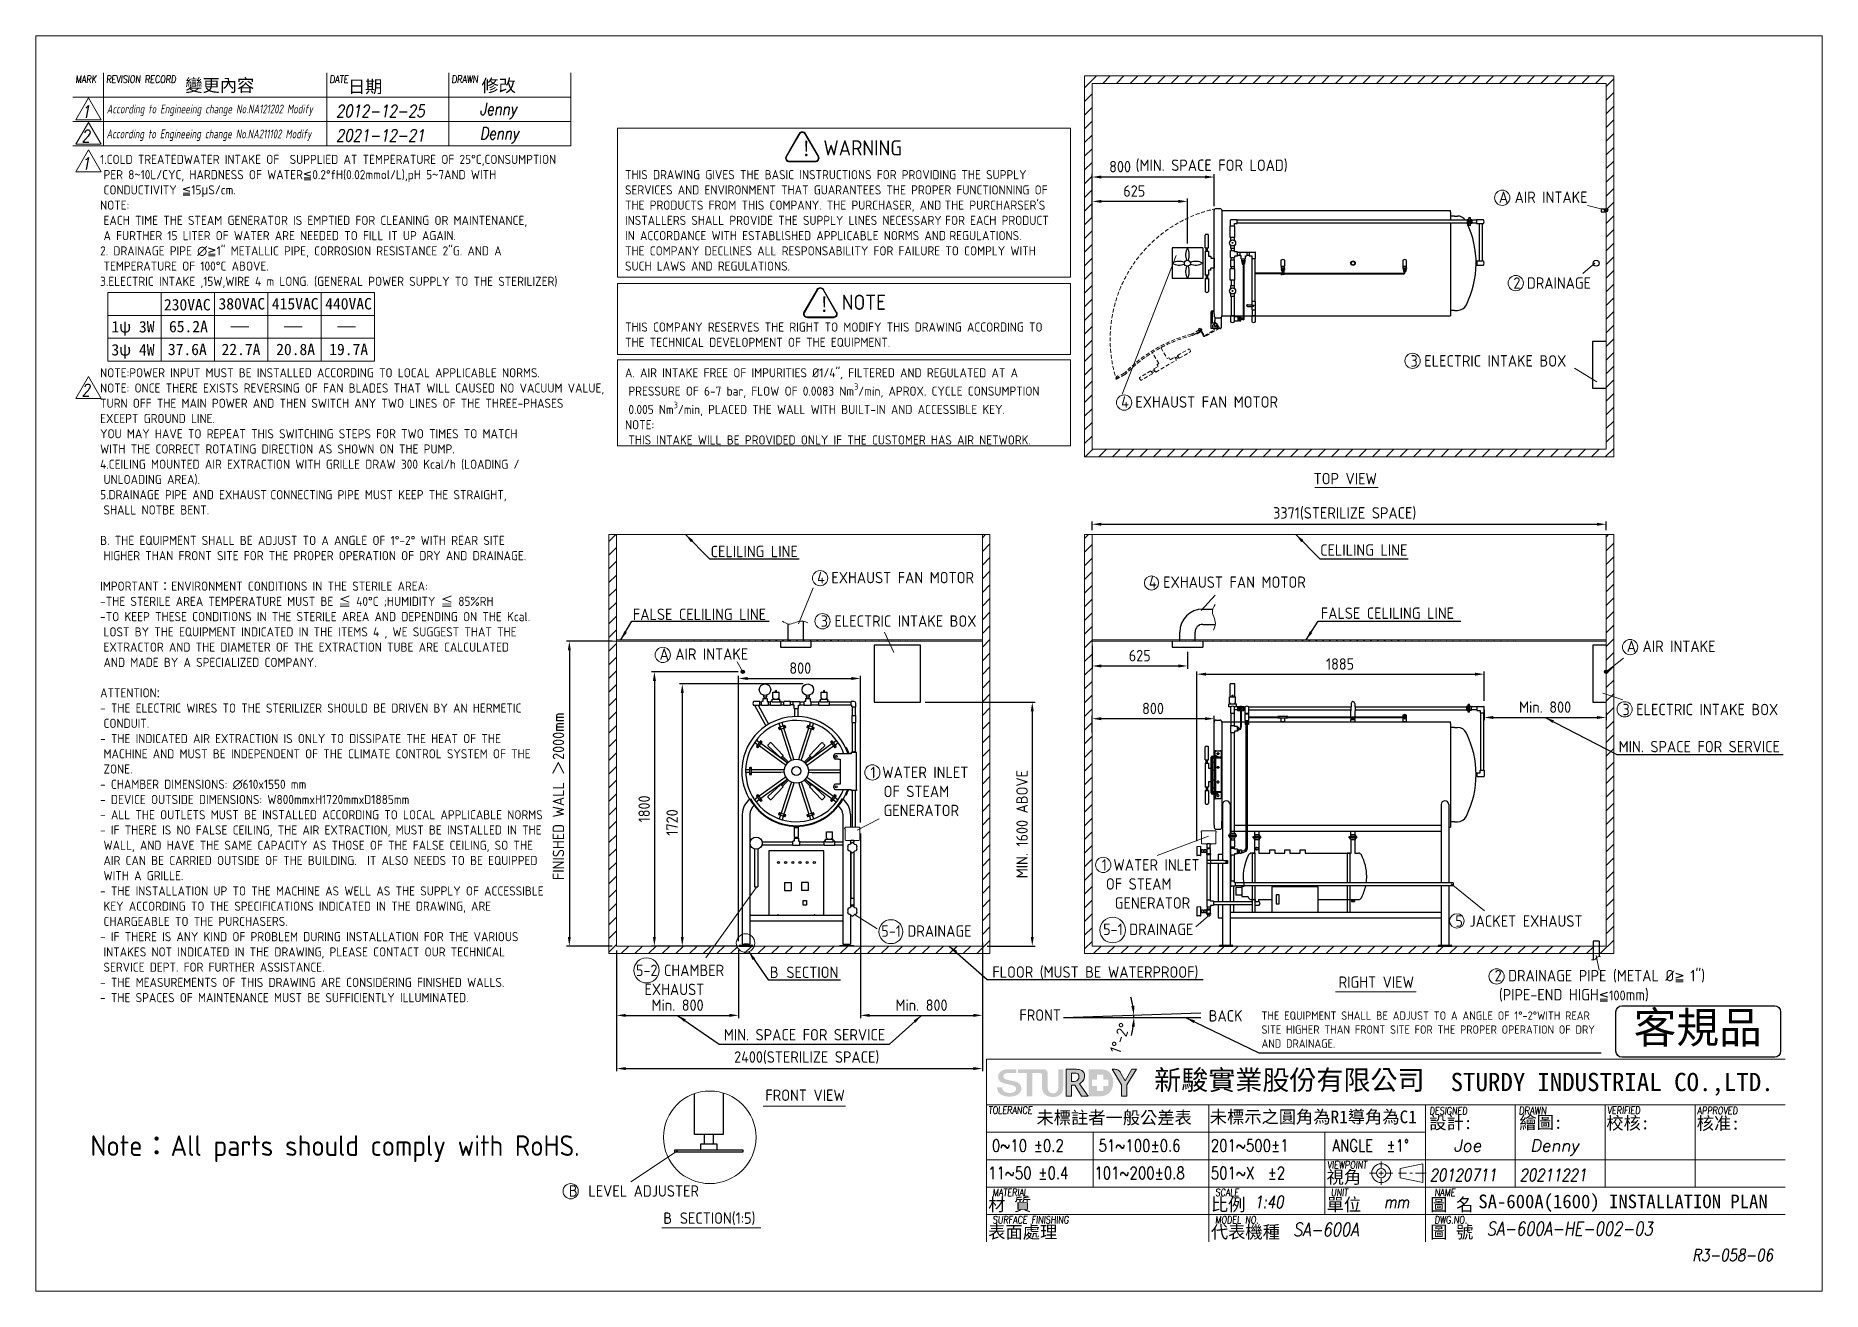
# Model space of a CAD drawing. Header units: millimetres. Extents: x -206364 to -140183, y -25143 to -12692.
# Drawn here: x -206364 to -194644, y -25143 to -16903 of the extents above; entities outside this region: 1.
import ezdxf

# ---------------------------------------------------------------- set-up
doc = ezdxf.new("R2010")
doc.units = ezdxf.units.MM
doc.linetypes.add('HIDDEN', pattern=[9.525, 6.35, -3.175])
doc.layers.get('0').update_dxf_attribs({"lineweight": 25})
for name, color, linetype, lineweight in [('D', 3, 'Continuous', 13), ('F', 7, 'Continuous', 15), ('H', 2, 'HIDDEN', 15), ('M', 1, 'Continuous', 25), ('S', 4, 'Continuous', 15), ('T', 4, 'Continuous', 15)]:
    doc.layers.add(name, color=color, linetype=linetype, lineweight=lineweight)
doc.styles.get("Standard").update_dxf_attribs({"font": 'KAIU.TTF'})
doc.styles.add('STU25', font='isocp2.shx')
doc.styles.add('Text', font='romans.shx', dxfattribs={"width": 0.8, "oblique": 10})
doc.dimstyles.new('STU25', dxfattribs={"dimscale": 30, "dimtxt": 2.5, "dimasz": 2, "dimexe": 0.6, "dimexo": 1, "dimgap": 1, "dimtad": 1, "dimdsep": 46, "dimtxsty": 'STU25', "dimcen": 2, "dimazin": 2, "dimtfac": 1, "dimtmove": 0, "dimatfit": 3, "dimfxl": 0, "dimtolj": 1, "dimtzin": 0, "dimarcsym": 0})
doc.dimstyles.new('STU25$7', dxfattribs={"dimscale": 30, "dimtxt": 2.5, "dimasz": 2, "dimexe": 1.25, "dimexo": 0.625, "dimgap": 1, "dimtad": 0, "dimdec": 4, "dimdsep": 46, "dimtxsty": 'STU25', "dimcen": 2.5, "dimazin": 2, "dimtfac": 1, "dimtdec": 4, "dimtmove": 0, "dimatfit": 3, "dimfxl": 0, "dimtolj": 1, "dimtzin": 0, "dimarcsym": 0})

msp = doc.modelspace()

# ---------------------------------------------------------------- texts
at = {"lineweight": -3}
for s, p in [('變更內容', (-205382.825, -17269.675)), ('日期', (-204316.015, -17277.586)), ('修改', (-203440.034, -17271.257))]:
    msp.add_text(s, height=83.0297, dxfattribs=at).set_placement(p)
at = {"layer": 'D', "color": 4}
msp.add_text('SA-600A(1600) INSTALLATION PLAN', height=90, dxfattribs=at).set_placement((-196899.66, -24597.816))
at = {"layer": 'D', "insert": (-140183.109, -12691.7), "char_height": 10, "attachment_point": 9, "style": 'STU25'}
msp.add_mtext('\\A1;  ', dxfattribs=at)
at = {"layer": 'D', "color": 11, "attachment_point": 1, "style": 'STU25'}
for s, insert, char_height in [('{\\A1;}\\P{\\A1;1.COLD TREATEDWATER INTAKE OF  SUPPLIED AT TEMPERATURE OF 25°C,CONSUMPTION }\\P{\\A1;\\F???; }{\\A1;\\Fisocp2.shx;PER 8}{\\A1;\\f標楷體|b0|i0|c136|p65;~}{\\A1;\\Fisocp2.shx;10L/CYC, HARDNESS OF WATER}{\\A1;\\f新細明體|b0|i0|c136|p16;≦}{\\A1;\\Fisocp2.shx;0.2°fH(0.02mmol/L),pH 5}{\\A1;\\f標楷體|b0|i0|c136|p65;~}{\\A1;\\Fisocp2.shx;7AND WITH }\\P{\\A1;\\F???; }{\\A1;\\Fisocp2.shx;CONDUCTIVITY }{\\A1;\\f新細明體|b0|i0|c136|p16;≦}{\\A1;\\Fisocp2.shx;15}{\\A1;\\f新細明體|b0|i0|c136|p16;μ}{\\A1;\\Fisocp2.shx;S/cm.}\\P{\\A1;\\Fisocp2.shx;NOTE:}\\P{\\A1;\\F????; }{\\A1;\\Fisocp2.shx;EACH TIME THE STEAM GENERATOR IS EMPTIED FOR CLEANING OR MAINTENANCE, }\\P{\\A1;\\F????; }{\\A1;\\Fisocp2.shx;A FURTHER 15 LITER OF WATER ARE NEEDED TO FILL IT UP AGAIN.}\\P{\\A1;\\Fisocp2.shx;2. DRAINAGE PIPE ∅}{\\A1;\\f新細明體|b0|i0|c136|p16;≧}{\\A1;\\Fisocp2.shx;1" METALLIC PIPE, CORROSION RESISTANCE 2"G. AND A }\\P{\\A1;\\F???; }{\\A1;\\Fisocp2.shx;TEMPERATURE OF 100°C ABOVE.}\\P{\\A1;\\Fisocp2.shx;3.ELECTRIC INTAKE ,15W,WIRE 4 m LONG. (GENERAL POWER SUPPLY TO THE STERILIZER)}\\P{\\A1;\\Fisocp2.shx;}\\P{\\A1;\\Fisocp2.shx;}\\P{\\A1;\\Fisocp2.shx;}\\P{\\A1;\\Fisocp2.shx;}\\P{\\A1;\\Fisocp2.shx;}\\P{\\A1;\\Fisocp2.shx;NOTE:POWER INPUT MUST BE INSTALLED ACCORDING TO LOCAL APPLICABLE NORMS.}\\P{\\A1;NOTE: ONCE THERE EXISTS REVERSING OF FAN BLADES THAT WILL CAUSED NO VACUUM VALUE, }\\P{\\A1;TURN OFF THE MAIN POWER AND THEN SWITCH ANY TWO LINES OF THE THREE-PHASES }\\P{\\A1;EXCEPT GROUND LINE. }\\P{\\A1;YOU MAY HAVE TO REPEAT THIS SWITCHING STEPS FOR TWO TIMES TO MATCH }\\P{\\A1;WITH THE CORRECT ROTATING DIRECTION AS SHOWN ON THE PUMP. }\\P{\\A1;\\Fisocp2.shx;4.CEILING MOUNTED AIR EXTRACTION WITH GRILLE DRAW 300 Kcal/h (LOADING / }\\P{\\A1;\\F???; }{\\A1;\\Fisocp2.shx;UNLOADING AREA).}\\P{\\A1;\\Fisocp2.shx;5.DRAINAGE PIPE AND EXHAUST}{\\A1;\\F????; }{\\A1;\\Fisocp2.shx;CONNECTING PIPE MUST KEEP THE STRAIGHT,}\\P{\\A1;\\F????; }{\\A1;\\Fisocp2.shx;SHALL NOTBE BENT.}\\P{\\A1;\\Fisocp2.shx;}\\P{\\A1;\\Fisocp2.shx;B. THE EQUIPMENT SHALL BE ADJUST TO A ANGLE OF 1°-2° WITH REAR SITE }\\P{\\A1;\\F???; }{\\A1;\\Fisocp2.shx;HIGHER THAN FRONT SITE FOR THE PROPER OPERATION OF DRY AND DRAINAGE.}\\P{\\A1;\\Fisocp2.shx;}\\P{\\A1;\\Fisocp2.shx;IMPORTANT}{\\A1;\\f標楷體|b0|i0|c136|p65;：}{\\A1;\\Fisocp2.shx;ENVIRONMENT CONDITIONS IN THE STERILE AREA:}\\P{\\A1;\\Fisocp2.shx;-THE STERILE AREA TEMPERATURE MUST BE }{\\A1;\\f標楷體|b0|i0|c136|p65;≦}{\\A1;\\Fisocp2.shx; 40°C ;HUMIDITY }{\\A1;\\f標楷體|b0|i0|c136|p65;≦}{\\A1;\\Fisocp2.shx; 85%RH}\\P{\\A1;\\Fisocp2.shx;-TO KEEP THESE CONDITIONS IN THE STERILE AREA AND DEPENDING ON THE Kcal. }\\P{\\A1;\\F???; }{\\A1;\\Fisocp2.shx;LOST BY THE EQUIPMENT INDICATED IN THE ITEMS 4 , WE SUGGEST THAT THE }\\P{\\A1;\\F???; }{\\A1;\\Fisocp2.shx;EXTRACTOR AND THE DIAMETER OF THE EXTRACTION TUBE ARE CALCULATED }\\P{\\A1;\\F???; }{\\A1;\\Fisocp2.shx;AND MADE BY A SPECIALIZED COMPANY.}\\P{\\A1;\\Fisocp2.shx;}\\P{\\A1;\\Fisocp2.shx;ATTENTION}{\\A1;\\fArial|b0|i0|c0|p34;:}\\P{\\A1;\\Fisocp2.shx;- THE ELECTRIC WIRES TO THE STERILIZER SHOULD BE DRIVEN BY AN HERMETIC }\\P{\\A1;\\F???; }{\\A1;\\Fisocp2.shx;CONDUIT.  }\\P{\\A1;\\Fisocp2.shx;- THE INDICATED AIR EXTRACTION IS ONLY TO DISSIPATE THE HEAT OF THE }\\P{\\A1;\\F???; }{\\A1;\\Fisocp2.shx;MACHINE AND MUST BE INDEPENDENT OF THE CLIMATE CONTROL SYSTEM OF THE }\\P{\\A1;\\F???; }{\\A1;\\Fisocp2.shx;ZONE.}\\P{\\A1;\\Fisocp2.shx;- CHAMBER DIMENSIONS: ∅610x1550 mm}\\P{\\A1;\\Fisocp2.shx;- DEVICE OUTSIDE DIMENSIONS: W800mmxH1720mmxD1885mm}\\P{\\A1;\\Fisocp2.shx;- ALL THE OUTLETS MUST BE INSTALLED ACCORDING TO LOCAL APPLICABLE NORMS}\\P{\\A1;\\Fisocp2.shx;- IF THERE IS NO FALSE CEILING, THE AIR EXTRACTION, MUST BE INSTALLED IN THE }\\P{\\A1;\\F???; }{\\A1;\\Fisocp2.shx;WALL, AND HAVE THE SAME CAPACITY AS THOSE OF THE FALSE CEILING, SO THE }\\P{\\A1;\\F???; }{\\A1;\\Fisocp2.shx;AIR CAN BE CARRIED OUTSIDE OF THE BUILDING.  IT ALSO NEEDS TO BE EQUIPPED }\\P{\\A1;\\F???; }{\\A1;\\Fisocp2.shx;WITH A GRILLE.}\\P{\\A1;\\Fisocp2.shx;- THE INSTALLATION UP TO THE MACHINE AS WELL AS THE SUPPLY OF ACCESSIBLE }\\P{\\A1;\\F???; }{\\A1;\\Fisocp2.shx;KEY ACCORDING TO THE SPECIFICATIONS INDICATED IN THE DRAWING, ARE }\\P{\\A1;\\F???; }{\\A1;\\Fisocp2.shx;CHARGEABLE TO THE PURCHASERS. }\\P{\\A1;\\Fisocp2.shx;- IF THERE IS ANY KIND OF PROBLEM DURING INSTALLATION FOR THE VARIOUS }\\P{\\A1;\\F???; }{\\A1;\\Fisocp2.shx;INTAKES NOT INDICATED IN THE DRAWING, PLEASE CONTACT OUR TECHNICAL }\\P{\\A1;\\F???; }{\\A1;\\Fisocp2.shx;SERVICE DEPT. FOR FURTHER ASSISTANCE.}\\P{\\A1;\\Fisocp2.shx;- THE MEASUREMENTS OF THIS DRAWING ARE CONSIDERING FINISHED WALLS.}\\P{\\A1;\\Fisocp2.shx;- THE SPACES OF MAINTENANCE MUST BE SUFFICIENTLY ILLUMINATED.}', (-205941.144, -17584.555), 59.999996), ('WARNING', (-201196.033, -17588.682), 100), ('\\A1;\\P\\f標楷體|b0|i0|c136|p65; \\P\\Fisocp2.shx|c136;THIS DRAWING GIVES THE BASIC INSTRUCTIONS FOR PROVIDING THE SUPPLY \\PSERVICES AND ENVIRONMENT THAT GUARANTEES THE PROPER FUNCTIONNING OF \\PTHE PRODUCTS FROM THIS COMPANY. THE PURCHASER, AND\\f???|b0|i0|c0|p65; \\Fisocp2.shx|c136;THE PURCHARSER\'S \\PINSTALLERS SHALL PROVIDE THE SUPPLY LlNES NECESSARY\\f???|b0|i0|c0|p65; \\Fisocp2.shx|c136;FOR EACH PRODUCT \\PIN ACCORDANCE WITH ESTABLlSHED APPLlCABLE NORMS AND\\f???|b0|i0|c0|p65; \\Fisocp2.shx|c136;REGULATIONS. \\PTHE COMPANY DECLlNES ALL RESPONSABILlTY FOR FAILURE TO COMPLY WITH \\PSUCH LAWS AND REGULATIONS.\\P\\P\\P\\PTHIS COMPANY RESERVES THE RIGHT TO MODIFY THIS DRAWING ACCORDING TO \\PTHE TECHNICAL DEVELOPMENT OF THE EQUIPMENT.\\P\\PA. AIR INTAKE FREE OF IMPURITIES %%C1/4"\\fISOCP2|b0|i1|c0|p2;, \\Fisocp2.shx|c136;FILTERED AND REGULATED AT A \\P\\f???|b0|i0|c0|p65; \\Fisocp2.shx|c136;PRESSURE OF 6-7 bar, FLOW OF 0.0083 Nm{\\H0.7x;\\S3^ ;}/min, APROX. CYCLE CONSUMPTION \\P\\f???|b0|i0|c0|p65; \\Fisocp2.shx|c136;0.005 Nm{\\H0.7x;\\S3^ ;}/min, PLACED THE WALL WITH BUILT-IN AND ACCESSIBLE KEY.\\PNOTE:\\P\\f???|b0|i0|c0|p65; \\Fisocp2.shx|c136;THIS INTAKE WILL BE PROVIDED ONLY IF THE CUSTOMER HAS AIR NETWORK.', (-202497.679, -17584.555), 59.999996), ('{\\Fisocp2.shx;\\C3;(MIN. SPACE FOR LOAD)}', (-199148.033, -17715.256), 75), ('{\\f標楷體|b0|i0|c136|p65;230VAC}', (-205522.541, -18630.379), 75), ('{\\f標楷體|b0|i0|c136|p65;380VAC}', (-205164.658, -18624.193), 75), ('{\\f標楷體|b0|i0|c136|p65;415VAC}', (-204814.658, -18624.193), 75), ('{\\f標楷體|b0|i0|c136|p65;440VAC}', (-204464.658, -18624.193), 75), ('NOTE', (-201075.934, -18602.089), 100), ('{\\f標楷體|b0|i0|c136|p65;1ψ 3W}', (-205866.976, -18775.345), 75), ('{\\f標楷體|b0|i0|c136|p65;65.2A}', (-205489.276, -18773.748), 75), ('{\\f標楷體|b0|i0|c136|p65;3ψ 4W}', (-205866.976, -18926.417), 75), ('{\\f標楷體|b0|i0|c136|p65;37.6A}', (-205496.672, -18923.748), 75), ('{\\f標楷體|b0|i0|c136|p65;22.7A}', (-205144.489, -18923.748), 75), ('{\\f標楷體|b0|i0|c136|p65;20.8A}', (-204786.327, -18923.748), 75), ('{\\f標楷體|b0|i0|c136|p65;19.7A}', (-204438.225, -18923.748), 75), ('{\\C3;3 ELECTRIC INTAKE BOX}', (-197344.547, -18999.367), 75), ('{\\C3;FALSE CELILING LINE}', (-197933.042, -20655.072), 75), ('{\\C3;3 ELECTRIC INTAKE BOX}', (-195954.098, -21287.197), 75), ('{\\Fisocp2.shx;\\C3;MIN. SPACE FOR SERVICE}', (-195979.282, -21530.737), 75), ('{\\C3;5-1 DRAINAGE }', (-199360.977, -22729.723), 75), ('{\\C3;5-1 DRAINAGE }', (-200816.46, -22741.224), 75), ('{\\C3;2 DRAINAGE PIPE (METAL %%c\\f新細明體|b0|i0|c136|p16;\\H0.8667x;≧\\Fisocp2.shx; \\H1.154x;1") \\P\\f????|b0|i0|c0|p16; \\Fisocp2.shx;(PIPE-END HIGH\\f新細明體|b0|i0|c136|p16;\\H0.8667x;≦\\Fisocp2.shx;100\\H1.154x;mm)}', (-196792.736, -23033.651), 75)]:
    msp.add_mtext(s, dxfattribs=dict(at, insert=insert, char_height=char_height))
at = {"layer": 'D', "color": 11, "attachment_point": 1}
for s, insert, char_height in [('{\\Fisocp2.shx;\\C3;A AIR INTAKE}', (-196765.088, -17925.162), 75), ('{\\Fisocp2.shx;\\C3;2 DRAINAGE }', (-196669.971, -18488.352), 75), ('{\\Fisocp2.shx;\\C3;4 EXHAUST FAN MOTOR}', (-199243.267, -19268.94), 75), ('{\\Fisocp2.shx;\\C3;TOP VIEW}', (-197980.32, -19771.902), 75), ('{\\Fisocp2.shx;\\C3;CELILING LINE}', (-201935.905, -20250.105), 75), ('{\\Fisocp2.shx;\\C3;CELILING LINE}', (-197937.074, -20240.569), 75), ('{\\Fisocp2.shx;\\C3;4 EXHAUST FAN MOTOR}', (-201237.418, -20421.519), 75), ('{\\Fisocp2.shx;\\C3;4 EXHAUST FAN MOTOR}', (-199060.993, -20451.475), 75), ('{\\Fisocp2.shx;\\C3;FALSE CELILING LINE}', (-202445.931, -20662.173), 75), ('{\\Fisocp2.shx;\\C3;3 ELECTRIC INTAKE BOX}', (-201213.876, -20706.911), 75), ('{\\Fisocp2.shx;\\C3;A AIR INTAKE}', (-202271.174, -20923.613), 75), ('{\\Fisocp2.shx;\\C3;A AIR INTAKE}', (-195925.946, -20872.169), 75), ('{\\Fisocp2.shx;\\C3;1 WATER INLET \\P  OF STEAM \\P  GENERATOR}', (-200887.152, -21699.788), 75), ('{\\Fisocp2.shx;\\C3;1 WATER INLET \\P\\f???|b0|i0|c0|p65; \\Fisocp2.shx;OF STEAM\\P  GENERATOR}', (-199370.763, -22306.881), 75), ('{\\Fisocp2.shx;\\C3;5 JACKET EXHAUST}', (-197050.206, -22675.688), 75), ('{\\Fisocp2.shx;\\C3;5-2 CHAMBER \\P\\f???|b0|i0|c0|p65;  \\Fisocp2.shx;EXHAUST}', (-202425.953, -22999.06), 75), ('{\\Fisocp2.shx;\\C3;B\\f標楷體|b0|i0|c136|p65; \\Fisocp2.shx;SECTION}', (-201547.522, -23011.804), 75), ('{\\Fisocp2.shx;\\C3;FLOOR (MUST BE WATERPROOF)}', (-200088.191, -23010.312), 75), ('{\\Fisocp2.shx;\\C3;RIGHT VIEW}', (-197816.364, -23076.45), 75), ('{\\Fisocp2.shx;\\C3;THE EQUIPMENT SHALL BE ADJUST TO A ANGLE OF 1%%d-2%%dWITH REAR \\PSITE HIGHER THAN FRONT SITE FOR THE PROPER OPERATION OF DRY \\PAND DRAINAGE.}', (-198322.234, -23305.917), 55), ('{\\Fisocp2.shx;\\C3;MIN. SPACE FOR SERVICE}', (-201849.29, -23421.778), 75), ('{\\Fisocp2.shx;\\C3;FRONT VIEW}', (-201577.138, -23818.511), 75), ('{\\Fisocp2.shx;\\C3;B\\f???|b0|i0|c0|p65; \\Fisocp2.shx; LEVEL ADJUSTER}', (-202866.373, -24446.997), 75), ('{\\Fisocp2.shx;\\C3;B\\f標楷體|b0|i0|c136|p65; \\Fisocp2.shx;SECTION(1:5)}', (-202246.454, -24625.112), 75)]:
    msp.add_mtext(s, dxfattribs=dict(at, insert=insert, char_height=char_height))
at = {"layer": 'D', "linetype": 'Continuous', "char_height": 75, "width": 218.181, "attachment_point": 1}
for s, insert in [('{\\Fisocp2.shx;FRONT}', (-199910.563, -23292.76)), ('{\\Fisocp2.shx;BACK}', (-198668.615, -23297.533))]:
    msp.add_mtext(s, dxfattribs=dict(at, insert=insert))
at = {"layer": 'D', "color": 0, "insert": (-206004.363, -24119.32), "char_height": 135.00867, "attachment_point": 1, "style": 'STU25'}
msp.add_mtext('Note{\\f標楷體|b0|i0|c136|p65;：}All parts should comply with RoHS.', dxfattribs=at)
at = {"layer": 'F', "color": 1, "lineweight": 15, "style": 'Text', "oblique": 5, "width": 0.8}
for s, p in [('MARK', (-206102.32, -17212.355)), ('REVISION RECORD', (-205902.32, -17212.355)), ('DATE', (-204435.52, -17212.355)), ('DRAWN', (-203635.52, -17212.355))]:
    msp.add_text(s, height=48, dxfattribs=at).set_placement(p)
at = {"layer": 'M', "insert": (-195881.097, -23308.832), "char_height": 205.6225, "attachment_point": 1}
msp.add_mtext('客規品', dxfattribs=at)
at = {"layer": 'T', "lineweight": 20, "style": 'Text', "oblique": 10, "width": 0.8}
for s, height, p in [('Jenny', 80, (-203451.278, -17423.175)), ('1', 80, (-206061.985, -17440.646)), ('2012-12-25', 80, (-204393.765, -17437.219)), ('2', 80, (-206061.985, -17600.646)), ('2021-12-21', 80, (-204393.765, -17597.219)), ('Denny', 80, (-203451.278, -17583.175)), ('1', 80, (-206061.985, -17780.945)), ('2', 80, (-206061.985, -19268.556)), ('20120711', 80, (-197219.432, -24419.847)), ('20211221', 80, (-196629.432, -24419.847)), ('1:40', 80, (-198369.345, -24596.627)), ('mm', 80, (-197519.019, -24596.4)), ('SA-600A', 88, (-198114.269, -24781.162)), ('SA-600A-HE-002-03', 88, (-196845.133, -24775.568))]:
    msp.add_text(s, height=height, dxfattribs=at).set_placement(p)
at = {"layer": 'T', "lineweight": 20, "style": 'Text', "oblique": 10}
for s, p in [('Joe', (-197061.814, -24226.147)), ('Denny', (-196559.544, -24226.147))]:
    msp.add_text(s, height=80, dxfattribs=at).set_placement(p)
at = {"layer": 'T', "linetype": 'Continuous', "lineweight": 20, "attachment_point": 1, "style": 'Text'}
for s, insert, char_height in [('{\\Fisocp2.shx|c136;According to Engineeing change No.NA121202 Modify}', (-205897.743, -17354.59), 58), ('{\\Fisocp2.shx|c136;According to Engineeing change No.NA211102 Modify}', (-205899.922, -17518.168), 58), ('{R3-058-06}', (-195496.18, -24865.382), 80)]:
    msp.add_mtext(s, dxfattribs=dict(at, insert=insert, char_height=char_height))

# ---------------------------------------------------------------- blocks, each defined once
blk = doc.blocks.new('*D1')
at = {"layer": 'D', "color": 0, "linetype": 'Continuous', "lineweight": -2}
for p, q in [((-198746, -22188), (-198746, -21075)), ((-198686, -21093), (-196922, -21093)), ((-196862, -21267), (-196862, -21075))]:
    blk.add_line(p, q, dxfattribs=at)
at = {"layer": 'D', "color": 0}
for points in [[(-198686, -21083), (-198686, -21103), (-198746, -21093)], [(-196922, -21103), (-196922, -21083), (-196862, -21093)]]:
    blk.add_solid(points, dxfattribs=at)
at = {"layer": 'Defpoints', "color": 0}
for p in [(-196862, -21093), (-196862, -21297), (-198746, -22218)]:
    blk.add_point(p, dxfattribs=at)
at = {"layer": 'D', "color": 0, "insert": (-197807, -21026), "char_height": 75, "attachment_point": 5, "style": 'STU25'}
blk.add_mtext('\\A1;1885', dxfattribs=at)
blk = doc.blocks.new('*D2')
at = {"layer": 'D', "color": 0, "linetype": 'Continuous', "lineweight": -2}
for p, q in [((-199433, -20907), (-199433, -21057)), ((-198808, -20946), (-198808, -21057)), ((-199373, -21039), (-198868, -21039))]:
    blk.add_line(p, q, dxfattribs=at)
at = {"layer": 'D', "color": 0}
for points in [[(-199373, -21029), (-199373, -21049), (-199433, -21039)], [(-198868, -21049), (-198868, -21029), (-198808, -21039)]]:
    blk.add_solid(points, dxfattribs=at)
at = {"layer": 'Defpoints', "color": 0}
for p in [(-199433, -20877), (-198808, -20916), (-198808, -21039)]:
    blk.add_point(p, dxfattribs=at)
at = {"layer": 'D', "color": 0, "insert": (-199121, -20971), "char_height": 75, "attachment_point": 5, "style": 'STU25'}
blk.add_mtext('\\A1;625', dxfattribs=at)
blk = doc.blocks.new('*D3')
at = {"layer": 'D', "color": 0, "linetype": 'Continuous', "lineweight": -2}
for p, q in [((-199433, -18070), (-199433, -17972)), ((-198868, -17990), (-199373, -17990)), ((-198808, -18266), (-198808, -17972))]:
    blk.add_line(p, q, dxfattribs=at)
at = {"layer": 'D', "color": 0}
for points in [[(-199373, -17980), (-199373, -18000), (-199433, -17990)], [(-198868, -18000), (-198868, -17980), (-198808, -17990)]]:
    blk.add_solid(points, dxfattribs=at)
at = {"layer": 'Defpoints', "color": 0}
for p in [(-199433, -17990), (-199433, -18100), (-198808, -18296)]:
    blk.add_point(p, dxfattribs=at)
at = {"layer": 'D', "color": 0, "insert": (-199157, -17922), "char_height": 75, "attachment_point": 5, "style": 'STU25'}
blk.add_mtext('\\A1;625', dxfattribs=at)
blk = doc.blocks.new('*D4')
at = {"layer": 'D', "color": 0, "lineweight": -2}
for p, q in [((-196862, -21327), (-196862, -21395)), ((-196802, -21377), (-196122, -21377)), ((-196062, -21343), (-196062, -21395))]:
    blk.add_line(p, q, dxfattribs=at)
at = {"layer": 'D', "color": 0}
for points in [[(-196802, -21367), (-196802, -21387), (-196862, -21377)], [(-196122, -21387), (-196122, -21367), (-196062, -21377)]]:
    blk.add_solid(points, dxfattribs=at)
at = {"layer": 'Defpoints', "color": 0}
for p in [(-196862, -21297), (-196062, -21313), (-196062, -21377)]:
    blk.add_point(p, dxfattribs=at)
at = {"layer": 'D', "color": 0, "insert": (-196462, -21309), "char_height": 75, "attachment_point": 5, "style": 'STU25'}
blk.add_mtext('\\A1;{\\Fisocp2.shx;Min. 800}', dxfattribs=at)
blk = doc.blocks.new('*D5')
at = {"layer": 'D', "color": 0, "lineweight": -2}
for p, q in [((-199433, -20147), (-199433, -20091)), ((-199373, -20109), (-196122, -20109)), ((-196062, -20147), (-196062, -20091))]:
    blk.add_line(p, q, dxfattribs=at)
at = {"layer": 'D', "color": 0}
for points in [[(-199373, -20099), (-199373, -20119), (-199433, -20109)], [(-196122, -20119), (-196122, -20099), (-196062, -20109)]]:
    blk.add_solid(points, dxfattribs=at)
at = {"layer": 'Defpoints', "color": 0}
for p in [(-196062, -20109), (-199433, -20177), (-196062, -20177)]:
    blk.add_point(p, dxfattribs=at)
at = {"layer": 'D', "color": 0, "insert": (-198246, -19997), "char_height": 75, "attachment_point": 1, "style": 'STU25'}
blk.add_mtext('\\A1;3371(STERILIZE SPACE)', dxfattribs=at)
blk = doc.blocks.new('*D6')
at = {"layer": 'D', "color": 0, "lineweight": -2}
for p, q in [((-199433, -18100), (-199433, -17812)), ((-198633, -18021), (-198633, -17812)), ((-198693, -17830), (-199373, -17830))]:
    blk.add_line(p, q, dxfattribs=at)
at = {"layer": 'D', "color": 0}
for points in [[(-199373, -17820), (-199373, -17840), (-199433, -17830)], [(-198693, -17840), (-198693, -17820), (-198633, -17830)]]:
    blk.add_solid(points, dxfattribs=at)
at = {"layer": 'Defpoints', "color": 0}
for p in [(-199433, -17830), (-199433, -18130), (-198633, -18051)]:
    blk.add_point(p, dxfattribs=at)
at = {"layer": 'D', "color": 0, "insert": (-199250, -17762), "char_height": 75, "attachment_point": 5, "style": 'STU25'}
blk.add_mtext('\\A1;800', dxfattribs=at)
blk = doc.blocks.new('*D7')
at = {"layer": 'D', "color": 0, "lineweight": -2}
for p, q in [((-199433, -21476), (-199433, -21367)), ((-198693, -21385), (-199373, -21385)), ((-198633, -21476), (-198633, -21367))]:
    blk.add_line(p, q, dxfattribs=at)
at = {"layer": 'D', "color": 0}
for points in [[(-199373, -21375), (-199373, -21395), (-199433, -21385)], [(-198693, -21395), (-198693, -21375), (-198633, -21385)]]:
    blk.add_solid(points, dxfattribs=at)
at = {"layer": 'Defpoints', "color": 0}
for p in [(-199433, -21385), (-199433, -21506), (-198633, -21506)]:
    blk.add_point(p, dxfattribs=at)
at = {"layer": 'D', "color": 0, "insert": (-199034, -21318), "char_height": 75, "attachment_point": 5, "style": 'STU25'}
blk.add_mtext('\\A1;800', dxfattribs=at)
blk = doc.blocks.new('*D11')
at = {"layer": 'D', "color": 0, "linetype": 'Continuous', "lineweight": -2}
for p, q in [((-201753, -22844), (-201753, -21103)), ((-201693, -21121), (-201013, -21121)), ((-200953, -22067), (-200953, -21103))]:
    blk.add_line(p, q, dxfattribs=at)
at = {"layer": 'D', "color": 0}
for points in [[(-201693, -21111), (-201693, -21131), (-201753, -21121)], [(-201013, -21131), (-201013, -21111), (-200953, -21121)]]:
    blk.add_solid(points, dxfattribs=at)
at = {"layer": 'Defpoints', "color": 0}
for p in [(-200953, -21121), (-200953, -22097), (-201753, -22874)]:
    blk.add_point(p, dxfattribs=at)
at = {"layer": 'D', "color": 0, "insert": (-201348, -21053), "char_height": 75, "attachment_point": 5, "style": 'STU25'}
blk.add_mtext('\\A1;800', dxfattribs=at)
blk = doc.blocks.new('*D12')
at = {"layer": 'D', "color": 0, "linetype": 'Continuous', "lineweight": -2}
for p, q in [((-201329, -21157), (-202140, -21157)), ((-202122, -21217), (-202122, -22817)), ((-201847, -22877), (-202140, -22877))]:
    blk.add_line(p, q, dxfattribs=at)
at = {"layer": 'D', "color": 0}
for points in [[(-202112, -21217), (-202132, -21217), (-202122, -21157)], [(-202132, -22817), (-202112, -22817), (-202122, -22877)]]:
    blk.add_solid(points, dxfattribs=at)
at = {"layer": 'Defpoints', "color": 0}
for p in [(-201299, -21157), (-202122, -22877), (-201817, -22877)]:
    blk.add_point(p, dxfattribs=at)
at = {"layer": 'D', "color": 0, "insert": (-202189, -22066), "char_height": 75, "attachment_point": 5, "rotation": 90, "style": 'STU25'}
blk.add_mtext('\\A1;{\\Fisocp2.shx;1720}', dxfattribs=at)
blk = doc.blocks.new('*D13')
at = {"layer": 'D', "color": 0, "lineweight": -2}
for p, q in [((-202553, -22907), (-202553, -23350)), ((-201753, -22904), (-201753, -23350)), ((-202493, -23332), (-201813, -23332))]:
    blk.add_line(p, q, dxfattribs=at)
at = {"layer": 'D', "color": 0}
for points in [[(-202493, -23322), (-202493, -23342), (-202553, -23332)], [(-201813, -23342), (-201813, -23322), (-201753, -23332)]]:
    blk.add_solid(points, dxfattribs=at)
at = {"layer": 'Defpoints', "color": 0}
for p in [(-202553, -22877), (-201753, -22874), (-201753, -23332)]:
    blk.add_point(p, dxfattribs=at)
at = {"layer": 'D', "color": 0, "insert": (-202153, -23265), "char_height": 75, "attachment_point": 5, "style": 'STU25'}
blk.add_mtext('\\A1;Min. 800', dxfattribs=at)
blk = doc.blocks.new('*D14')
at = {"layer": 'D', "color": 0, "lineweight": -2}
for p, q in [((-200953, -22139), (-200953, -23350)), ((-200153, -22857), (-200153, -23350)), ((-200893, -23332), (-200213, -23332))]:
    blk.add_line(p, q, dxfattribs=at)
at = {"layer": 'D', "color": 0}
for points in [[(-200893, -23322), (-200893, -23342), (-200953, -23332)], [(-200213, -23342), (-200213, -23322), (-200153, -23332)]]:
    blk.add_solid(points, dxfattribs=at)
at = {"layer": 'Defpoints', "color": 0}
for p in [(-200953, -22109), (-200153, -22827), (-200153, -23332)]:
    blk.add_point(p, dxfattribs=at)
at = {"layer": 'D', "color": 0, "insert": (-200553, -23265), "char_height": 75, "attachment_point": 5, "style": 'STU25'}
blk.add_mtext('\\A1;Min. 800', dxfattribs=at)
blk = doc.blocks.new('*D15')
at = {"layer": 'D', "color": 0, "lineweight": -2}
for p, q in [((-201755, -21077), (-202323, -21077)), ((-202305, -21137), (-202305, -22817)), ((-201755, -22877), (-202323, -22877))]:
    blk.add_line(p, q, dxfattribs=at)
at = {"layer": 'D', "color": 0}
for points in [[(-202295, -21137), (-202315, -21137), (-202305, -21077)], [(-202315, -22817), (-202295, -22817), (-202305, -22877)]]:
    blk.add_solid(points, dxfattribs=at)
at = {"layer": 'Defpoints', "color": 0}
for p in [(-201725, -21077), (-202305, -22877), (-201725, -22877)]:
    blk.add_point(p, dxfattribs=at)
at = {"layer": 'D', "color": 0, "insert": (-202372, -21977), "char_height": 75, "attachment_point": 5, "rotation": 90, "style": 'STU25'}
blk.add_mtext('\\A1;1800', dxfattribs=at)
blk = doc.blocks.new('*D18')
at = {"layer": 'D', "color": 0, "lineweight": -2}
for p, q in [((-202553, -22907), (-202553, -23699)), ((-200153, -22857), (-200153, -23699)), ((-202493, -23681), (-200213, -23681))]:
    blk.add_line(p, q, dxfattribs=at)
at = {"layer": 'D', "color": 0}
for points in [[(-202493, -23671), (-202493, -23691), (-202553, -23681)], [(-200213, -23691), (-200213, -23671), (-200153, -23681)]]:
    blk.add_solid(points, dxfattribs=at)
at = {"layer": 'Defpoints', "color": 0}
for p in [(-200153, -22827), (-202553, -22877), (-200153, -23681)]:
    blk.add_point(p, dxfattribs=at)
at = {"layer": 'D', "color": 0, "insert": (-201306, -23609), "char_height": 75, "attachment_point": 5, "style": 'STU25'}
blk.add_mtext('\\A1;2400(STERILIZE SPACE)', dxfattribs=at)
blk = doc.blocks.new('*D19')
at = {"layer": 'D', "color": 0, "linetype": 'Continuous', "lineweight": -2}
for start, end in [(9.4545, 16.9089), (345.0911, 352.5455), (0, 2)]:
    blk.add_arc((-199621, -23346), 461, start, end, dxfattribs=at)
at = {"layer": 'D', "color": 0}
for points in [[(-199176, -23271), (-199156, -23269), (-199160, -23330)], [(-199153, -23407), (-199173, -23405), (-199159, -23346)]]:
    blk.add_solid(points, dxfattribs=at)
at = {"layer": 'Defpoints', "color": 0}
for p in [(-198720, -23315), (-199621, -23346), (-199621, -23346), (-199160, -23335), (-198720, -23346)]:
    blk.add_point(p, dxfattribs=at)
at = {"layer": 'D', "color": 0, "insert": (-199251, -23481), "char_height": 75, "attachment_point": 5, "rotation": 69.9487, "style": 'STU25'}
blk.add_mtext('1%%D-2%%D', dxfattribs=at)
blk = doc.blocks.new('521245')
at = {"layer": 'D'}
h = blk.add_hatch(color=11, dxfattribs=at)
edge = h.paths.add_edge_path()
edge.add_line((-242347, -14323), (-242432, -14470))
edge.add_arc((-242410, -14483), 25, 150, 270)
edge.add_line((-242410, -14508), (-242240, -14508))
edge.add_arc((-242240, -14483), 25, 270, 390)
edge.add_line((-242218, -14470), (-242303, -14323))
edge.add_arc((-242325, -14335), 25, 30, 150)
edge = h.paths.add_edge_path(flags=16)
edge.add_arc((-242325, -14335), 20, 30, 150)
edge.add_line((-242342, -14325), (-242428, -14473))
edge.add_arc((-242410, -14483), 20, 150, 270)
edge.add_line((-242410, -14503), (-242240, -14503))
edge.add_arc((-242240, -14483), 20, 270, 390)
edge.add_line((-242222, -14473), (-242308, -14325))
at = {"layer": 'D', "color": 11}
for p, q in [((-242347, -14323), (-242432, -14470)), ((-242342, -14325), (-242428, -14473)), ((-242308, -14325), (-242222, -14473)), ((-242303, -14323), (-242218, -14470)), ((-242410, -14503), (-242240, -14503)), ((-242410, -14508), (-242240, -14508))]:
    blk.add_line(p, q, dxfattribs=at)
for centre, radius, start, end in [((-242325, -14335), 25, 30, 150), ((-242325, -14335), 20, 30, 150), ((-242410, -14483), 25, 150, 270), ((-242410, -14483), 20, 150, 270), ((-242240, -14483), 25, 270, 30), ((-242240, -14483), 20, 270, 30)]:
    blk.add_arc(centre, radius, start, end, dxfattribs=at)
at = {"layer": 'D', "color": 11, "insert": (-242333, -14370), "char_height": 100, "attachment_point": 1, "style": 'STU25'}
blk.add_mtext('{\\f標楷體|b0|i0|c136|p65;!}', dxfattribs=at)
blk = doc.blocks.new('541')
at = {"layer": 'D'}
h = blk.add_hatch(color=11, dxfattribs=at)
edge = h.paths.add_edge_path()
edge.add_line((-239711, -15364), (-239797, -15512))
edge.add_arc((-239775, -15524), 25, 150, 270)
edge.add_line((-239775, -15549), (-239604, -15549))
edge.add_arc((-239604, -15524), 25, 270, 390)
edge.add_line((-239583, -15512), (-239668, -15364))
edge.add_arc((-239690, -15376), 25, 30, 150)
edge = h.paths.add_edge_path(flags=16)
edge.add_arc((-239690, -15376), 20, 30, 150)
edge.add_line((-239707, -15366), (-239792, -15514))
edge.add_arc((-239775, -15524), 20, 150, 270)
edge.add_line((-239775, -15544), (-239604, -15544))
edge.add_arc((-239604, -15524), 20, 270, 390)
edge.add_line((-239587, -15514), (-239672, -15366))
at = {"layer": 'D', "color": 11}
for p, q in [((-239711, -15364), (-239797, -15512)), ((-239707, -15366), (-239792, -15514)), ((-239672, -15366), (-239587, -15514)), ((-239668, -15364), (-239583, -15512)), ((-239775, -15544), (-239604, -15544)), ((-239775, -15549), (-239604, -15549))]:
    blk.add_line(p, q, dxfattribs=at)
for centre, radius, start, end in [((-239690, -15376), 25, 30, 150), ((-239690, -15376), 20, 30, 150), ((-239775, -15524), 25, 150, 270), ((-239775, -15524), 20, 150, 270), ((-239604, -15524), 25, 270, 30), ((-239604, -15524), 20, 270, 30)]:
    blk.add_arc(centre, radius, start, end, dxfattribs=at)
at = {"layer": 'D', "color": 11, "insert": (-239698, -15411), "char_height": 100, "attachment_point": 1, "style": 'STU25'}
blk.add_mtext('{\\f標楷體|b0|i0|c136|p65;!}', dxfattribs=at)
blk = doc.blocks.new('*D21')
at = {"layer": 'D', "color": 0, "lineweight": -2}
for p, q in [((-200528, -21277), (-199808, -21277)), ((-199826, -21337), (-199826, -22817)), ((-200123, -22877), (-199808, -22877))]:
    blk.add_line(p, q, dxfattribs=at)
at = {"layer": 'D', "color": 0}
for points in [[(-199816, -21337), (-199836, -21337), (-199826, -21277)], [(-199836, -22817), (-199816, -22817), (-199826, -22877)]]:
    blk.add_solid(points, dxfattribs=at)
at = {"layer": 'Defpoints', "color": 0}
for p in [(-200558, -21277), (-200153, -22877), (-199826, -22877)]:
    blk.add_point(p, dxfattribs=at)
at = {"layer": 'D', "color": 0, "insert": (-199893, -22077), "char_height": 75, "attachment_point": 5, "rotation": 90, "style": 'STU25'}
blk.add_mtext('\\A1;{\\Fisocp2.shx;MIN. 1600 ABOVE}', dxfattribs=at)
blk = doc.blocks.new('*D20')
at = {"layer": 'D', "color": 0, "lineweight": -2}
for p, q in [((-202583, -20877), (-202881, -20877)), ((-202863, -20937), (-202863, -22817)), ((-202583, -22877), (-202881, -22877))]:
    blk.add_line(p, q, dxfattribs=at)
at = {"layer": 'D', "color": 0}
for points in [[(-202853, -20937), (-202873, -20937), (-202863, -20877)], [(-202873, -22817), (-202853, -22817), (-202863, -22877)]]:
    blk.add_solid(points, dxfattribs=at)
at = {"layer": 'Defpoints', "color": 0}
for p in [(-202553, -20877), (-202863, -22877), (-202553, -22877)]:
    blk.add_point(p, dxfattribs=at)
at = {"layer": 'D', "color": 0, "insert": (-202972, -22444), "char_height": 75, "attachment_point": 1, "rotation": 90, "style": 'STU25'}
blk.add_mtext('\\A1;FINISHED WALL {\\f標楷體|b0|i0|c136|p65;＞}2000mm', dxfattribs=at)
blk = doc.blocks.new('新駿LOGO')
at = {"layer": 'F'}
h = blk.add_hatch(color=256, dxfattribs=at)
edge = h.paths.add_edge_path()
edge.add_spline(control_points=[(-529.05, -442.14), (-529.05, -442.31), (-529.02, -442.45), (-528.95, -442.56), (-528.89, -442.68), (-528.8, -442.78), (-528.69, -442.85), (-528.57, -442.93), (-528.44, -442.98), (-528.29, -443.01), (-528.15, -443.05), (-527.99, -443.07), (-527.81, -443.07), (-527.62, -443.07), (-527.47, -443.05), (-527.33, -443.01), (-527.2, -442.97), (-527.09, -442.92), (-527.01, -442.86), (-526.93, -442.8), (-526.87, -442.73), (-526.83, -442.65), (-526.8, -442.57), (-526.78, -442.49), (-526.78, -442.41), (-526.78, -442.25), (-526.82, -442.13), (-526.91, -442.05), (-526.99, -441.97), (-527.08, -441.91), (-527.18, -441.88), (-527.36, -441.83), (-527.56, -441.77), (-527.79, -441.72), (-528.02, -441.67), (-528.3, -441.61), (-528.64, -441.53), (-528.85, -441.48), (-529.02, -441.41), (-529.16, -441.34), (-529.3, -441.26), (-529.41, -441.17), (-529.5, -441.07), (-529.58, -440.98), (-529.64, -440.87), (-529.67, -440.77), (-529.7, -440.66), (-529.72, -440.55), (-529.72, -440.43), (-529.72, -440.22), (-529.67, -440.03), (-529.57, -439.87), (-529.46, -439.71), (-529.33, -439.58), (-529.16, -439.47), (-528.99, -439.37), (-528.85, -439.31), (-528.64, -439.26), (-528.43, -439.21), (-528.13, -439.2), (-527.91, -439.2), (-527.66, -439.2), (-526.73, -439.2), (-526.73, -439.2), (-526.73, -439.2), (-526.73, -439.81), (-526.73, -439.81), (-526.73, -439.81), (-528.14, -439.8), (-528.28, -439.83), (-528.39, -439.85), (-528.48, -439.86), (-528.56, -439.9), (-528.65, -439.94), (-528.72, -440), (-528.78, -440.07), (-528.84, -440.14), (-528.87, -440.23), (-528.87, -440.34), (-528.87, -440.5), (-528.81, -440.62), (-528.7, -440.7), (-528.6, -440.79), (-528.46, -440.85), (-528.28, -440.9), (-528.27, -440.9), (-528.19, -440.92), (-528.07, -440.95), (-527.94, -440.98), (-527.8, -441.01), (-527.65, -441.05), (-527.49, -441.09), (-527.34, -441.12), (-527.19, -441.16), (-527.04, -441.19), (-526.94, -441.21), (-526.87, -441.23), (-526.71, -441.27), (-526.58, -441.34), (-526.46, -441.41), (-526.34, -441.49), (-526.24, -441.58), (-526.16, -441.67), (-526.08, -441.77), (-526.02, -441.88), (-525.98, -441.99), (-525.94, -442.1), (-525.92, -442.22), (-525.92, -442.33), (-525.92, -442.57), (-525.98, -442.78), (-526.09, -442.95), (-526.2, -443.12), (-526.35, -443.26), (-526.53, -443.37), (-526.71, -443.48), (-526.92, -443.55), (-527.15, -443.61), (-527.39, -443.66), (-527.62, -443.68), (-527.87, -443.68), (-528.14, -443.68), (-528.41, -443.65), (-528.65, -443.59), (-528.9, -443.53), (-529.11, -443.44), (-529.3, -443.31), (-529.48, -443.19), (-529.63, -443.03), (-529.74, -442.83), (-529.84, -442.64), (-529.9, -442.41), (-529.91, -442.14), (-529.91, -442.14), (-529.05, -442.14), (-529.05, -442.14)], knot_values=[0, 0, 0, 0, 1, 1, 1, 2, 2, 2, 3, 3, 3, 4, 4, 4, 5, 5, 5, 6, 6, 6, 7, 7, 7, 8, 8, 8, 9, 9, 9, 10, 10, 10, 11, 11, 11, 12, 12, 12, 13, 13, 13, 14, 14, 14, 15, 15, 15, 16, 16, 16, 17, 17, 17, 18, 18, 18, 19, 19, 19, 20, 20, 20, 21, 21, 21, 22, 22, 22, 23, 23, 23, 24, 24, 24, 25, 25, 25, 26, 26, 26, 27, 27, 27, 28, 28, 28, 29, 29, 29, 30, 30, 30, 31, 31, 31, 32, 32, 32, 33, 33, 33, 34, 34, 34, 35, 35, 35, 36, 36, 36, 37, 37, 37, 38, 38, 38, 39, 39, 39, 40, 40, 40, 41, 41, 41, 42, 42, 42, 43, 43, 43, 44, 44, 44, 45, 45, 45, 45], degree=3, periodic=0)
edge = h.paths.add_edge_path()
edge.add_spline(control_points=[(-522.53, -440.14), (-522.54, -440.04), (-522.57, -439.94), (-522.63, -439.9), (-522.77, -439.79), (-522.9, -439.81), (-522.9, -439.81), (-522.9, -439.81), (-523.02, -439.81), (-523.02, -439.81), (-523.02, -439.81), (-524.14, -439.81), (-524.14, -439.81), (-524.14, -439.81), (-524.14, -443.62), (-524.14, -443.62), (-524.14, -443.62), (-525.06, -443.62), (-525.06, -443.62), (-525.06, -443.62), (-525.06, -439.81), (-525.06, -439.81), (-525.06, -439.81), (-526.47, -439.81), (-526.47, -439.81), (-526.47, -439.81), (-526.47, -439.2), (-526.47, -439.2), (-526.47, -439.2), (-522.39, -439.2), (-522.39, -439.2)], knot_values=[5.578051, 5.578051, 5.578051, 5.578051, 6, 6, 6, 7, 7, 7, 8, 8, 8, 9, 9, 9, 10, 10, 10, 11, 11, 11, 12, 12, 12, 13, 13, 13, 14, 14, 14, 15, 15, 15, 15], degree=3, periodic=0)
edge.add_spline(control_points=[(-522.4, -439.2), (-522.31, -439.2), (-522.22, -439.2), (-522.22, -439.2), (-522.22, -439.2), (-521.96, -439.19), (-521.76, -439.41), (-521.58, -439.61), (-521.61, -439.85), (-521.61, -439.85), (-521.61, -439.85), (-521.61, -441.92), (-521.61, -441.92), (-521.61, -442.41), (-521.52, -442.73), (-521.36, -442.89), (-521.19, -443.05), (-520.97, -443.13), (-520.71, -443.13), (-520.45, -443.13), (-520.24, -443.05), (-520.09, -442.89), (-519.93, -442.74), (-519.86, -442.43), (-519.86, -441.98), (-519.86, -441.98), (-519.86, -439.2), (-519.86, -439.2), (-519.86, -439.2), (-519.05, -439.2), (-519.05, -439.2), (-519.05, -439.2), (-519.05, -441.92), (-519.05, -441.92), (-519.05, -442.43), (-519.12, -442.8), (-519.25, -443.02), (-519.38, -443.24), (-519.56, -443.42), (-519.8, -443.54), (-520.05, -443.67), (-520.35, -443.74), (-520.73, -443.74), (-521.09, -443.74), (-521.41, -443.68), (-521.67, -443.56), (-521.93, -443.44), (-522.14, -443.26), (-522.3, -443.03), (-522.45, -442.8), (-522.53, -442.42), (-522.53, -441.91), (-522.53, -441.91), (-522.53, -440.92), (-522.53, -440.14)], knot_values=[0.44538, 0.44538, 0.44538, 0.44538, 1, 1, 1, 2, 2, 2, 3, 3, 3, 4, 4, 4, 5, 5, 5, 6, 6, 6, 7, 7, 7, 8, 8, 8, 9, 9, 9, 10, 10, 10, 11, 11, 11, 12, 12, 12, 13, 13, 13, 14, 14, 14, 15, 15, 15, 16, 16, 16, 17, 17, 17, 17.603917, 17.603917, 17.603917, 17.603917], degree=3, periodic=0)
h = blk.add_hatch(color=256, dxfattribs=at)
edge = h.paths.add_edge_path()
edge.add_spline(control_points=[(-526.47, -439.2), (-526.47, -439.2), (-526.47, -439.81), (-526.47, -439.81)], knot_values=[-14, -14, -14, -14, -13, -13, -13, -13], degree=3, periodic=0)
edge.add_spline(control_points=[(-526.47, -439.81), (-526.47, -439.81), (-525.06, -439.81), (-525.06, -439.81)], knot_values=[-13, -13, -13, -13, -12, -12, -12, -12], degree=3, periodic=0)
edge.add_spline(control_points=[(-525.06, -439.81), (-525.06, -439.81), (-525.06, -443.62), (-525.06, -443.62)], knot_values=[-12, -12, -12, -12, -11, -11, -11, -11], degree=3, periodic=0)
edge.add_spline(control_points=[(-525.06, -443.62), (-525.06, -443.62), (-524.14, -443.62), (-524.14, -443.62)], knot_values=[-11, -11, -11, -11, -10, -10, -10, -10], degree=3, periodic=0)
edge.add_spline(control_points=[(-524.14, -443.62), (-524.14, -443.62), (-524.14, -439.81), (-524.14, -439.81)], knot_values=[-10, -10, -10, -10, -9, -9, -9, -9], degree=3, periodic=0)
edge.add_spline(control_points=[(-524.14, -439.81), (-524.14, -439.81), (-523.02, -439.81), (-523.02, -439.81)], knot_values=[-9, -9, -9, -9, -8, -8, -8, -8], degree=3, periodic=0)
edge.add_spline(control_points=[(-523.02, -439.81), (-523.02, -439.81), (-522.9, -439.81), (-522.9, -439.81)], knot_values=[-8, -8, -8, -8, -7, -7, -7, -7], degree=3, periodic=0)
edge.add_spline(control_points=[(-522.9, -439.81), (-522.9, -439.81), (-522.77, -439.79), (-522.63, -439.9)], knot_values=[-7, -7, -7, -7, -6, -6, -6, -6], degree=3, periodic=0)
edge.add_spline(control_points=[(-522.63, -439.9), (-522.57, -439.94), (-522.54, -440.04), (-522.53, -440.14)], knot_values=[-6, -6, -6, -6, -5.578051, -5.578051, -5.578051, -5.578051], degree=3, periodic=0)
edge.add_spline(control_points=[(-522.53, -440.14), (-522.53, -440.92), (-522.53, -441.91), (-522.53, -441.91)], knot_values=[-17.603917, -17.603917, -17.603917, -17.603917, -17, -17, -17, -17], degree=3, periodic=0)
edge.add_spline(control_points=[(-522.53, -441.91), (-522.53, -442.42), (-522.45, -442.8), (-522.3, -443.03)], knot_values=[-17, -17, -17, -17, -16, -16, -16, -16], degree=3, periodic=0)
edge.add_spline(control_points=[(-522.3, -443.03), (-522.14, -443.26), (-521.93, -443.44), (-521.67, -443.56)], knot_values=[-16, -16, -16, -16, -15, -15, -15, -15], degree=3, periodic=0)
edge.add_spline(control_points=[(-521.67, -443.56), (-521.41, -443.68), (-521.09, -443.74), (-520.73, -443.74)], knot_values=[-15, -15, -15, -15, -14, -14, -14, -14], degree=3, periodic=0)
edge.add_spline(control_points=[(-520.73, -443.74), (-520.35, -443.74), (-520.05, -443.67), (-519.8, -443.54)], knot_values=[-14, -14, -14, -14, -13, -13, -13, -13], degree=3, periodic=0)
edge.add_spline(control_points=[(-519.8, -443.54), (-519.56, -443.42), (-519.38, -443.24), (-519.25, -443.02)], knot_values=[-13, -13, -13, -13, -12, -12, -12, -12], degree=3, periodic=0)
edge.add_spline(control_points=[(-519.25, -443.02), (-519.12, -442.8), (-519.05, -442.43), (-519.05, -441.92)], knot_values=[-12, -12, -12, -12, -11, -11, -11, -11], degree=3, periodic=0)
edge.add_spline(control_points=[(-519.05, -441.92), (-519.05, -441.92), (-519.05, -439.2), (-519.05, -439.2)], knot_values=[-11, -11, -11, -11, -10, -10, -10, -10], degree=3, periodic=0)
edge.add_spline(control_points=[(-519.05, -439.2), (-519.05, -439.2), (-519.86, -439.2), (-519.86, -439.2)], knot_values=[-10, -10, -10, -10, -9, -9, -9, -9], degree=3, periodic=0)
edge.add_spline(control_points=[(-519.86, -439.2), (-519.86, -439.2), (-519.86, -441.98), (-519.86, -441.98)], knot_values=[-9, -9, -9, -9, -8, -8, -8, -8], degree=3, periodic=0)
edge.add_spline(control_points=[(-519.86, -441.98), (-519.86, -442.43), (-519.93, -442.74), (-520.09, -442.89)], knot_values=[-8, -8, -8, -8, -7, -7, -7, -7], degree=3, periodic=0)
edge.add_spline(control_points=[(-520.09, -442.89), (-520.24, -443.05), (-520.45, -443.13), (-520.71, -443.13)], knot_values=[-7, -7, -7, -7, -6, -6, -6, -6], degree=3, periodic=0)
edge.add_spline(control_points=[(-520.71, -443.13), (-520.97, -443.13), (-521.19, -443.05), (-521.36, -442.89)], knot_values=[-6, -6, -6, -6, -5, -5, -5, -5], degree=3, periodic=0)
edge.add_spline(control_points=[(-521.36, -442.89), (-521.52, -442.73), (-521.61, -442.41), (-521.61, -441.92)], knot_values=[-5, -5, -5, -5, -4, -4, -4, -4], degree=3, periodic=0)
edge.add_spline(control_points=[(-521.61, -441.92), (-521.61, -441.92), (-521.61, -439.85), (-521.61, -439.85)], knot_values=[-4, -4, -4, -4, -3, -3, -3, -3], degree=3, periodic=0)
edge.add_spline(control_points=[(-521.61, -439.85), (-521.61, -439.85), (-521.61, -439.85), (-521.61, -439.85)], knot_values=[-3, -3, -3, -3, -2.999949, -2.999949, -2.999949, -2.999949], degree=3, periodic=0)
edge.add_spline(control_points=[(-521.61, -439.85), (-521.61, -439.85), (-521.58, -439.61), (-521.76, -439.41)], knot_values=[-2.999949, -2.999949, -2.999949, -2.999949, -2, -2, -2, -2], degree=3, periodic=0)
edge.add_spline(control_points=[(-521.76, -439.41), (-521.96, -439.19), (-522.22, -439.2), (-522.22, -439.2)], knot_values=[-2, -2, -2, -2, -1, -1, -1, -1], degree=3, periodic=0)
edge.add_spline(control_points=[(-522.22, -439.2), (-522.22, -439.2), (-526.47, -439.2), (-526.47, -439.2)], knot_values=[-15, -15, -15, -15, -14, -14, -14, -14], degree=3, periodic=0)
h = blk.add_hatch(color=256, dxfattribs=at)
edge = h.paths.add_edge_path()
edge.add_spline(control_points=[(-518.54, -443.62), (-518.54, -443.62), (-518.54, -439.2), (-518.54, -439.2), (-518.54, -439.2), (-516.88, -439.2), (-516.88, -439.2), (-516.55, -439.2), (-516.29, -439.25), (-516.11, -439.33), (-515.93, -439.41), (-515.79, -439.54), (-515.69, -439.72), (-515.59, -439.89), (-515.54, -440.08), (-515.54, -440.3), (-515.54, -440.56), (-515.61, -440.8), (-515.76, -441.03), (-515.91, -441.26), (-516.12, -441.44), (-516.39, -441.56), (-516.39, -441.56), (-514.95, -443.62), (-514.95, -443.62), (-514.95, -443.62), (-516.07, -443.62), (-516.07, -443.62), (-516.07, -443.62), (-517.17, -441.81), (-517.17, -441.81), (-517.17, -441.81), (-517.67, -441.81), (-517.67, -441.81), (-517.67, -441.81), (-517.67, -443.62), (-517.67, -443.62), (-517.67, -443.62), (-518.54, -443.62), (-518.54, -443.62)], knot_values=[0, 0, 0, 0, 1, 1, 1, 2, 2, 2, 3, 3, 3, 4, 4, 4, 5, 5, 5, 6, 6, 6, 7, 7, 7, 8, 8, 8, 9, 9, 9, 10, 10, 10, 11, 11, 11, 12, 12, 12, 13, 13, 13, 13], degree=3, periodic=1)
edge = h.paths.add_edge_path(flags=16)
edge.add_spline(control_points=[(-517.67, -441.21), (-517.67, -441.21), (-517.46, -441.21), (-517.46, -441.21), (-517.08, -441.21), (-516.82, -441.13), (-516.68, -440.96), (-516.53, -440.8), (-516.46, -440.61), (-516.46, -440.4), (-516.46, -440.22), (-516.52, -440.08), (-516.63, -439.97), (-516.75, -439.86), (-516.99, -439.81), (-517.35, -439.81), (-517.35, -439.81), (-517.67, -439.81), (-517.67, -439.81), (-517.67, -439.81), (-517.67, -441.21), (-517.67, -441.21)], knot_values=[0, 0, 0, 0, 1, 1, 1, 2, 2, 2, 3, 3, 3, 4, 4, 4, 5, 5, 5, 6, 6, 6, 7, 7, 7, 7], degree=3, periodic=1)
h = blk.add_hatch(color=256, dxfattribs=at)
edge = h.paths.add_edge_path()
edge.add_spline(control_points=[(-514.87, -443.62), (-514.87, -443.62), (-513.05, -443.62), (-513.05, -443.62)], knot_values=[-9, -9, -9, -9, -8, -8, -8, -8], degree=3, periodic=0)
edge.add_spline(control_points=[(-513.05, -443.62), (-512.51, -443.62), (-512.09, -443.52), (-511.79, -443.32)], knot_values=[-8, -8, -8, -8, -7, -7, -7, -7], degree=3, periodic=0)
edge.add_spline(control_points=[(-511.79, -443.32), (-511.48, -443.12), (-511.25, -442.85), (-511.09, -442.5)], knot_values=[-7, -7, -7, -7, -6, -6, -6, -6], degree=3, periodic=0)
edge.add_spline(control_points=[(-511.09, -442.5), (-510.93, -442.15), (-510.85, -441.76), (-510.85, -441.32)], knot_values=[-6, -6, -6, -6, -5, -5, -5, -5], degree=3, periodic=0)
edge.add_spline(control_points=[(-510.85, -441.32), (-510.85, -440.87), (-510.93, -440.49), (-511.1, -440.17)], knot_values=[-5, -5, -5, -5, -4, -4, -4, -4], degree=3, periodic=0)
edge.add_spline(control_points=[(-511.1, -440.17), (-511.27, -439.85), (-511.49, -439.61), (-511.78, -439.45)], knot_values=[-4, -4, -4, -4, -3, -3, -3, -3], degree=3, periodic=0)
edge.add_spline(control_points=[(-511.78, -439.45), (-512.06, -439.29), (-512.46, -439.2), (-512.97, -439.2)], knot_values=[-3, -3, -3, -3, -2, -2, -2, -2], degree=3, periodic=0)
edge.add_spline(control_points=[(-512.97, -439.2), (-512.97, -439.2), (-514.87, -439.2), (-514.87, -439.2)], knot_values=[-2, -2, -2, -2, -1, -1, -1, -1], degree=3, periodic=0)
edge.add_spline(control_points=[(-514.87, -439.2), (-514.87, -439.2), (-514.87, -443.62), (-514.87, -443.62)], knot_values=[-1, -1, -1, -1, 0, 0, 0, 0], degree=3, periodic=0)
h.paths.add_polyline_path([(-514.34, -441.95), (-514.34, -440.92), (-513.51, -440.92), (-513.51, -440.07), (-512.48, -440.07), (-512.48, -440.92), (-511.64, -440.92), (-511.64, -441.95), (-512.48, -441.95), (-512.48, -442.77), (-513.51, -442.77), (-513.51, -441.95)], flags=16)
h = blk.add_hatch(color=256, dxfattribs=at)
edge = h.paths.add_edge_path()
edge.add_spline(control_points=[(-509.51, -443.62), (-509.51, -443.62), (-509.51, -441.77), (-509.51, -441.77), (-509.51, -441.77), (-511, -439.2), (-511, -439.2), (-511, -439.2), (-510.64, -439.2), (-510.64, -439.2), (-510.64, -439.2), (-510.3, -439.19), (-510.04, -439.32), (-509.79, -439.45), (-509.71, -439.68), (-509.71, -439.68), (-509.71, -439.68), (-508.9, -441.07), (-508.9, -441.07), (-508.9, -441.07), (-507.78, -439.2), (-507.78, -439.2), (-507.78, -439.2), (-507.05, -439.2), (-507.05, -439.2), (-507.05, -439.2), (-508.59, -441.77), (-508.59, -441.77), (-508.59, -441.77), (-508.59, -443.62), (-508.59, -443.62), (-508.59, -443.62), (-509.51, -443.62), (-509.51, -443.62)], knot_values=[0, 0, 0, 0, 1, 1, 1, 2, 2, 2, 3, 3, 3, 4, 4, 4, 5, 5, 5, 6, 6, 6, 7, 7, 7, 8, 8, 8, 9, 9, 9, 10, 10, 10, 11, 11, 11, 11], degree=3, periodic=1)
at = {"layer": 'F', "lineweight": 0}
for points, knots in [([(-518.54, -443.62), (-518.54, -443.62), (-518.54, -439.2), (-518.54, -439.2), (-518.54, -439.2), (-516.88, -439.2), (-516.88, -439.2), (-516.55, -439.2), (-516.29, -439.25), (-516.11, -439.33), (-515.93, -439.41), (-515.79, -439.54), (-515.69, -439.72), (-515.59, -439.89), (-515.54, -440.08), (-515.54, -440.3), (-515.54, -440.56), (-515.61, -440.8), (-515.76, -441.03), (-515.91, -441.26), (-516.12, -441.44), (-516.39, -441.56), (-516.39, -441.56), (-514.95, -443.62), (-514.95, -443.62), (-514.95, -443.62), (-516.07, -443.62), (-516.07, -443.62), (-516.07, -443.62), (-517.17, -441.81), (-517.17, -441.81), (-517.17, -441.81), (-517.67, -441.81), (-517.67, -441.81), (-517.67, -441.81), (-517.67, -443.62), (-517.67, -443.62), (-517.67, -443.62), (-518.54, -443.62), (-518.54, -443.62)], [0, 0, 0, 0, 1, 1, 1, 2, 2, 2, 3, 3, 3, 4, 4, 4, 5, 5, 5, 6, 6, 6, 7, 7, 7, 8, 8, 8, 9, 9, 9, 10, 10, 10, 11, 11, 11, 12, 12, 12, 13, 13, 13, 13]), ([(-509.51, -443.62), (-509.51, -443.62), (-509.51, -441.77), (-509.51, -441.77), (-509.51, -441.77), (-511, -439.2), (-511, -439.2), (-511, -439.2), (-510.64, -439.2), (-510.64, -439.2), (-510.64, -439.2), (-510.3, -439.19), (-510.04, -439.32), (-509.79, -439.45), (-509.71, -439.68), (-509.71, -439.68), (-509.71, -439.68), (-508.9, -441.07), (-508.9, -441.07), (-508.9, -441.07), (-507.78, -439.2), (-507.78, -439.2), (-507.78, -439.2), (-507.05, -439.2), (-507.05, -439.2), (-507.05, -439.2), (-508.59, -441.77), (-508.59, -441.77), (-508.59, -441.77), (-508.59, -443.62), (-508.59, -443.62), (-508.59, -443.62), (-509.51, -443.62), (-509.51, -443.62)], [0, 0, 0, 0, 1, 1, 1, 2, 2, 2, 3, 3, 3, 4, 4, 4, 5, 5, 5, 6, 6, 6, 7, 7, 7, 8, 8, 8, 9, 9, 9, 10, 10, 10, 11, 11, 11, 11]), ([(-517.67, -441.21), (-517.67, -441.21), (-517.46, -441.21), (-517.46, -441.21), (-517.08, -441.21), (-516.82, -441.13), (-516.68, -440.96), (-516.53, -440.8), (-516.46, -440.61), (-516.46, -440.4), (-516.46, -440.22), (-516.52, -440.08), (-516.63, -439.97), (-516.75, -439.86), (-516.99, -439.81), (-517.35, -439.81), (-517.35, -439.81), (-517.67, -439.81), (-517.67, -439.81), (-517.67, -439.81), (-517.67, -441.21), (-517.67, -441.21)], [0, 0, 0, 0, 1, 1, 1, 2, 2, 2, 3, 3, 3, 4, 4, 4, 5, 5, 5, 6, 6, 6, 7, 7, 7, 7])]:
    blk.add_open_spline(points, degree=3, knots=knots, dxfattribs=at)
at = {"attachment_point": 1, "style": 'STU25'}
for s, insert, char_height in [('{\\f標楷體|b0|i0|c136|p65;新駿實業股份有限公司}', (-504.12, -439.33), 3.25), ('{\\f標楷體|b0|i0|c136|p65;STURDY\\H0.9667x; \\H1.034x;INDUSTRIAL CO.,LTD.}', (-455.51, -439.78), 3)]:
    blk.add_mtext(s, dxfattribs=dict(at, insert=insert, char_height=char_height))
blk = doc.blocks.new('H421')
at = {"layer": 'F', "color": 7}
for p, q in [((155.91, 38.09), (286.91, 38.09)), ((211.36, 38.09), (286.91, 38.09)), ((155.91, 30.59), (286.91, 30.59)), ((192.41, 30.59), (192.41, 17.09)), ((242.66, 30.59), (242.66, 17.09)), ((257.41, 30.59), (257.41, 17.09)), ((272.16, 30.59), (272.16, 17.09)), ((155.91, 26.09), (227.91, 26.09)), ((155.91, 8.09), (155.91, 24.09)), ((173.41, 26.09), (173.41, 17.09)), ((211.41, 26.09), (211.41, 17.09)), ((155.91, 21.59), (286.91, 21.59)), ((214.91, 21.59), (286.91, 21.59)), ((227.91, 21.59), (286.91, 21.59)), ((155.91, 17.09), (286.91, 17.09)), ((211.41, 17.09), (211.41, 12.59)), ((227.91, 17.09), (227.91, 8.09)), ((286.91, 12.59), (155.91, 12.59))]:
    blk.add_line(p, q, dxfattribs=at)
at = {"layer": 'F'}
for p, q in [((155.91, 38.09), (155.91, 17.09)), ((227.91, 30.59), (227.91, 17.09)), ((155.91, 24.09), (155.91, 16.09)), ((155.91, 17.09), (155.91, 8.09)), ((192.41, 17.09), (192.41, 8.09))]:
    blk.add_line(p, q, dxfattribs=at)
at = {"layer": 'F', "color": 0}
for p, q in [((220.66, 21.32), (220.66, 20.14)), ((223.77, 20.14), (227.5, 20.92)), ((227.5, 20.92), (227.5, 17.84)), ((218.72, 19.38), (219.89, 19.38)), ((220.27, 19.38), (221.04, 19.38)), ((220.66, 19.77), (220.66, 19)), ((220.66, 18.62), (220.66, 17.45)), ((221.42, 19.38), (222.57, 19.38)), ((223.49, 19.38), (224.81, 19.38)), ((223.77, 20.14), (223.77, 18.62)), ((223.77, 18.62), (227.5, 17.84)), ((225.34, 19.38), (225.81, 19.38)), ((226.31, 19.38), (228.03, 19.38))]:
    blk.add_line(p, q, dxfattribs=at)
for radius in [1.54, 0.762]:
    blk.add_circle((220.66, 19.38), radius, dxfattribs=at)
blk.add_blockref('新駿LOGO', (687.56, 475.62))
at = {"layer": 'F', "color": 1, "lineweight": 15, "style": 'Text', "oblique": 5, "width": 0.8}
for s, height, p in [('TOLERANCE', 1.2, (156.23, 29.13)), ('DESIGNED', 1.2, (228.57, 29.01)), ('DRAWN', 1.245, (243.23, 29.03)), ('VERIFIED', 1.2, (257.72, 29.09)), ('APPROVED', 1.2, (272.5, 29.06)), ('VIEWPOINT', 1.2, (211.83, 20.13)), ('MATERIAL', 1.2, (156.92, 15.63)), ('SCALE', 1.2, (193.44, 15.63)), ('UNIT', 1.2, (212.42, 15.63)), ('NAME', 1.2, (229.41, 15.63)), ('SURFACE FINISHING', 1.2, (156.92, 11.13)), ('MODEL NO.', 1.2, (193.44, 11.13)), ('DWG.NO.', 1.2, (229.41, 11.13))]:
    blk.add_text(s, height=height, dxfattribs=at).set_placement(p)
at = {"layer": 'F', "lineweight": -3}
for s, height, p in [('未標註者一般公差表', 2.076, (164.12, 27.45)), ('未標示之圓角為R1導角為C1', 2.0757, (192.54, 27.58)), ('設計:', 2.076, (228.54, 26.61)), ('繪圖:', 2.076, (243.32, 26.66)), ('校核:', 2.076, (257.59, 26.57)), ('核准:', 2.076, (272.41, 26.52)), ('視角', 2.076, (211.71, 17.69)), ('材 質', 2.076, (156.21, 13.19)), ('比例', 2.076, (192.73, 13.19)), ('單位', 2.076, (211.71, 13.19)), ('圖 名', 2.076, (228.7, 13.19)), ('表面處理', 2.076, (156.21, 8.69)), ('代表機種', 2.076, (192.73, 8.69)), ('圖 號', 2.076, (228.7, 8.69))]:
    blk.add_text(s, height=height, dxfattribs=at).set_placement(p)
at = {"layer": 'F', "lineweight": 20, "style": 'Text', "width": 0.8}
for s, p in [('0~10 ±0.2', (156.82, 22.91)), ('51~100±0.6', (174.32, 22.91)), ('201~500±1', (192.72, 22.91)), ('ANGLE  ±1%%D', (212.68, 22.91)), ('11~50 ±0.4', (156.2, 18.41)), ('101~200±0.8', (173.63, 18.41)), ('501~X  ±2', (192.72, 18.41))]:
    blk.add_text(s, height=2, dxfattribs=at).set_placement(p)

# ---------------------------------------------------------------- dimensions: what is measured, and where the dimension line sits
at = {"layer": 'D'}
for base, p1, p2, picture, middle in [((-199433.149, -17829.597), (-198633.146, -18050.593), (-199433.149, -18130.093), '*D6', (-199249.992, -17829.597)), ((-199433.149, -21385.101), (-198633.149, -21505.725), (-199433.149, -21505.725), '*D7', (-199033.524, -21385.101))]:
    dim = msp.add_linear_dim(base=base, p1=p1, p2=p2, dimstyle='STU25', dxfattribs=at)
    dim.commit()
    dim.dimension.update_dxf_attribs({"geometry": picture, "text_midpoint": middle, "dimtype": 160})
at = {"layer": 'D', "linetype": 'Continuous'}
for base, p1, p2, picture, middle in [((-199433.149, -17989.512), (-198808.149, -18295.593), (-199433.149, -18100.093), '*D3', (-199156.907, -17989.512)), ((-200953.423, -21120.734), (-201753.423, -22873.854), (-200953.423, -22096.854), '*D11', (-201348.423, -21120.734))]:
    dim = msp.add_linear_dim(base=base, p1=p1, p2=p2, dimstyle='STU25', dxfattribs=at)
    dim.commit()
    dim.dimension.update_dxf_attribs({"geometry": picture, "text_midpoint": middle, "dimtype": 160})
at = {"layer": 'D'}
dim = msp.add_linear_dim(base=(-196061.752, -20109.397), p1=(-199433.149, -20176.854), p2=(-196061.752, -20176.854), text='<>(STERILIZE SPACE)', dimstyle='STU25', override={"dimdec": 0}, dxfattribs=at)
dim.commit()
dim.dimension.update_dxf_attribs({"geometry": '*D5', "text_midpoint": (-197747.451, -20109.397), "dimtype": 160})
for base, p1, p2, text, picture, middle in [((-202863.383, -22876.854), (-202553.423, -20876.854), (-202553.423, -22876.854), 'FINISHED WALL {\\f標楷體|b0|i0|c136|p65;＞}<>mm', '*D20', (-202932.748, -21876.854)), ((-199825.622, -22876.854), (-200558.278, -21276.854), (-200153.423, -22876.854), '{\\Fisocp2.shx;MIN. <> ABOVE}', '*D21', (-199893.122, -22076.854))]:
    dim = msp.add_linear_dim(base=base, p1=p1, p2=p2, angle=90, text=text, dimstyle='STU25', dxfattribs=at)
    dim.commit()
    dim.dimension.update_dxf_attribs({"geometry": picture, "text_midpoint": middle})
at = {"layer": 'D', "linetype": 'Continuous'}
dim = msp.add_linear_dim(base=(-198808.149, -21038.81), p1=(-199433.149, -20876.854), p2=(-198808.149, -20915.997), dimstyle='STU25', dxfattribs=at)
dim.commit()
dim.dimension.update_dxf_attribs({"geometry": '*D2', "text_midpoint": (-199120.649, -20971.31)})
dim = msp.add_linear_dim(base=(-196861.752, -21093.491), p1=(-198746.399, -22217.561), p2=(-196861.752, -21297.14), dimstyle='STU25', override={"dimdec": 0}, dxfattribs=at)
dim.commit()
dim.dimension.update_dxf_attribs({"geometry": '*D1', "text_midpoint": (-197806.925, -21093.491), "dimtype": 160})
at = {"layer": 'D'}
dim = msp.add_linear_dim(base=(-202304.685, -22876.854), p1=(-201725.054, -21076.854), p2=(-201725.054, -22876.854), angle=90, dimstyle='STU25', dxfattribs=at)
dim.commit()
dim.dimension.update_dxf_attribs({"geometry": '*D15', "text_midpoint": (-202304.685, -21976.854), "dimtype": 160})
at = {"layer": 'D', "linetype": 'Continuous'}
dim = msp.add_linear_dim(base=(-202121.612, -22876.854), p1=(-201298.923, -21157.131), p2=(-201817.006, -22876.854), angle=90, text='{\\Fisocp2.shx;<>}', dimstyle='STU25', override={"dimdec": 0}, dxfattribs=at)
dim.commit()
dim.dimension.update_dxf_attribs({"geometry": '*D12', "text_midpoint": (-202121.612, -22066.29), "dimtype": 160})
at = {"layer": 'D'}
for base, p1, p2, text, picture, middle in [((-196061.752, -21376.703), (-196861.752, -21297.14), (-196061.752, -21313.389), '{\\Fisocp2.shx;Min. <>}', '*D4', (-196461.752, -21376.703)), ((-200153.423, -23332.37), (-200953.423, -22108.638), (-200153.423, -22827.341), 'Min. <>', '*D14', (-200553.423, -23332.37)), ((-200153.423, -23680.553), (-202553.423, -22876.854), (-200153.423, -22827.341), '<>(STERILIZE SPACE)', '*D18', (-201305.799, -23680.553))]:
    dim = msp.add_linear_dim(base=base, p1=p1, p2=p2, text=text, dimstyle='STU25', dxfattribs=at)
    dim.commit()
    dim.dimension.update_dxf_attribs({"geometry": picture, "text_midpoint": middle, "dimtype": 160})
dim = msp.add_linear_dim(base=(-201753.423, -23332.37), p1=(-202553.423, -22876.854), p2=(-201753.423, -22873.854), text='Min. <>', dimstyle='STU25', dxfattribs=at)
dim.commit()
dim.dimension.update_dxf_attribs({"geometry": '*D13', "text_midpoint": (-202153.423, -23264.87)})
at = {"layer": 'D', "linetype": 'Continuous'}
dim = msp.add_angular_dim_2l(base=(-199159.553, -23335.47), line1=((-199620.92, -23346.208), (-198719.92, -23346.208)), line2=((-199620.92, -23346.208), (-198720.469, -23314.764)), text='1%%D-2%%D', dimstyle='STU25', override={"dimtxsty": 'STU25'}, dxfattribs=at)
dim.commit()
dim.dimension.update_dxf_attribs({"geometry": '*D19', "text_midpoint": (-199187.401, -23504.436), "dimtype": 162})

# ---------------------------------------------------------------- hatches: boundary and pattern name
for points in [[(-196050.991, -18048.463, 1), (-196072.513, -18048.463, 1)], [(-201714.293, -21076.854, 1), (-201735.815, -21076.854, 1)], [(-196050.991, -21076.854, 1), (-196072.513, -21076.854, 1)]]:
    msp.add_hatch(color=256).paths.add_polyline_path(points)
at = {"layer": 'H', "linetype": 'HIDDEN', "ltscale": 5}
h = msp.add_hatch(dxfattribs=at)
h.set_pattern_fill('ANSI31', color=256, scale=20, style=0)
h.set_pattern_definition([(45, (13553.564, -67.813), (-44.90128, 44.90128), [])])
h.paths.add_polyline_path([(-199483.149, -17166.093), (-199483.149, -19666.093), (-196011.752, -19666.093), (-196011.752, -17166.093)])
h.paths.add_polyline_path([(-199433.149, -17216.093), (-199433.149, -19616.093), (-196061.752, -19616.093), (-196061.752, -17216.093)], flags=16)
h = msp.add_hatch(dxfattribs=at)
h.set_pattern_fill('ANSI31', color=256, scale=20, style=0)
h.set_pattern_definition([(45, (31760.416, -3360.563), (-44.90128, 44.90128), [])])
h.paths.add_polyline_path([(-200103.423, -22926.854), (-200103.423, -20176.854), (-200153.423, -20176.854), (-200153.423, -22876.854), (-202553.423, -22876.854), (-202553.423, -20176.854), (-202603.423, -20176.854), (-202603.423, -22926.854)])
h = msp.add_hatch(dxfattribs=at)
h.set_pattern_fill('ANSI31', color=256, scale=20, style=0)
h.set_pattern_definition([(45, (34861.15, -2820.89), (-44.90128, 44.90128), [])])
h.paths.add_polyline_path([(-199483.149, -22926.854), (-199483.149, -20176.854), (-199433.149, -20176.854), (-199433.149, -22876.854), (-196061.752, -22876.854), (-196061.752, -20176.854), (-196011.752, -20176.854), (-196011.752, -22926.854)])
at = {"layer": 'H'}
h = msp.add_hatch(dxfattribs=at)
h.set_pattern_fill('ANSI31', color=256, scale=10, style=0)
h.set_pattern_definition([(45, (34989.665, -3360.563), (-22.4506403, 22.4506403), [])])
edge = h.paths.add_edge_path()
edge.add_line((-200153.423, -20876.854), (-202553.423, -20876.854))
edge.add_line((-200153.423, -20866.854), (-202553.423, -20866.854))
h = msp.add_hatch(dxfattribs=at)
h.set_pattern_fill('ANSI31', color=256, scale=10, style=0)
h.set_pattern_definition([(45, (34580.33, -3360.563), (-22.4506403, 22.4506403), [])])
edge = h.paths.add_edge_path()
edge.add_line((-196061.752, -20876.854), (-199433.149, -20876.854))
edge.add_line((-196061.752, -20866.854), (-199433.149, -20866.854))

# ---------------------------------------------------------------- linework, layer by layer
at = {"linetype": 'Continuous'}
for p, q in [((-198620.146, -18037.593), (-198595.146, -18037.593)), ((-196094.127, -18038.463), (-196061.752, -18038.463)), ((-196094.127, -18038.463), (-196094.127, -18058.463)), ((-198633.146, -18063.093), (-198633.146, -18050.593)), ((-198524.649, -18152.66), (-198524.649, -18112.593)), ((-198482.535, -18110.593), (-198522.649, -18110.593)), ((-198499.649, -18135.593), (-198482.535, -18135.593)), ((-198499.649, -18152.66), (-198499.649, -18135.593)), ((-198482.535, -18135.593), (-198482.535, -18110.593)), ((-198482.535, -18113.093), (-198482.535, -18110.593)), ((-196972.248, -18113.093), (-198482.535, -18113.093)), ((-196972.248, -18133.093), (-198482.535, -18133.093)), ((-196972.248, -18110.593), (-196972.248, -18135.593)), ((-196962.248, -18110.593), (-196972.248, -18110.593)), ((-196962.248, -18135.593), (-196972.248, -18135.593)), ((-196952.248, -18098.093), (-196962.248, -18098.093)), ((-196962.248, -18148.093), (-196962.248, -18098.093)), ((-196962.248, -18110.593), (-196962.248, -18135.593)), ((-196952.248, -18148.093), (-196962.248, -18148.093)), ((-196952.248, -18148.093), (-196952.248, -18098.093)), ((-196942.248, -18110.593), (-196952.248, -18110.593)), ((-196952.248, -18110.593), (-196952.248, -18135.593)), ((-196942.248, -18135.593), (-196952.248, -18135.593)), ((-196942.248, -18110.593), (-196942.248, -18135.593)), ((-196912.248, -18113.093), (-196942.248, -18113.093)), ((-196912.248, -18133.093), (-196942.248, -18133.093)), ((-196866.749, -18110.593), (-196912.248, -18110.593)), ((-196912.248, -18110.593), (-196912.248, -18135.593)), ((-196912.248, -18135.593), (-196866.749, -18135.593)), ((-196893.294, -18383.093), (-196893.294, -18135.593)), ((-196873.294, -18383.093), (-196873.294, -18135.593)), ((-196861.749, -18123.093), (-196866.749, -18110.593)), ((-196866.749, -18135.593), (-196861.749, -18123.093)), ((-196094.127, -18058.463), (-196061.752, -18058.463)), ((-198691.109, -18294.409), (-198691.109, -18210.682)), ((-198686.109, -18205.682), (-198675.109, -18205.682)), ((-198670.109, -18294.409), (-198670.109, -18210.682)), ((-198524.649, -18227.66), (-198524.649, -18246.557)), ((-198524.649, -18277.782), (-198524.649, -18297.17)), ((-198499.649, -18246.557), (-198499.649, -18227.66)), ((-198499.649, -18297.17), (-198499.649, -18277.782)), ((-198908.149, -18295.593), (-198908.149, -18495.593)), ((-198708.149, -18295.593), (-198908.149, -18295.593)), ((-198708.149, -18295.593), (-198708.149, -18495.593)), ((-198690.609, -18316.843), (-198692.109, -18318.343)), ((-198692.109, -18318.343), (-198692.109, -18472.843)), ((-198691.109, -18294.409), (-198670.109, -18294.409)), ((-198690.609, -18316.843), (-198670.609, -18316.843)), ((-198685.359, -18316.843), (-198685.359, -18294.409)), ((-198675.859, -18316.843), (-198675.859, -18294.409)), ((-198670.609, -18316.843), (-198669.109, -18318.343)), ((-198669.109, -18318.343), (-198669.109, -18350.593)), ((-198669.109, -18350.593), (-198655.609, -18350.593)), ((-198654.109, -18352.093), (-198655.609, -18350.593)), ((-198654.109, -18352.093), (-198654.109, -18363.093)), ((-198654.109, -18363.093), (-198633.146, -18363.093)), ((-198524.649, -18297.17), (-198499.649, -18297.17)), ((-198524.649, -18357.705), (-198524.649, -18312.705)), ((-198524.649, -18312.705), (-198499.649, -18312.705)), ((-198524.649, -18357.705), (-198499.649, -18357.705)), ((-198524.649, -18373.093), (-198524.649, -18418.093)), ((-198524.649, -18373.093), (-198499.649, -18373.093)), ((-198522.149, -18297.17), (-198522.149, -18312.705)), ((-198522.149, -18373.093), (-198522.149, -18357.705)), ((-198502.149, -18297.17), (-198502.149, -18312.705)), ((-198502.149, -18373.093), (-198502.149, -18357.705)), ((-198499.649, -18320.205), (-198499.649, -18312.705)), ((-198479.649, -18320.205), (-198499.649, -18320.205)), ((-198479.649, -18350.205), (-198499.649, -18350.205)), ((-198499.649, -18350.205), (-198499.649, -18357.705)), ((-198499.649, -18418.093), (-198499.649, -18373.093)), ((-198479.649, -18350.205), (-198479.649, -18320.205)), ((-198464.261, -18325.205), (-198479.649, -18325.205)), ((-198464.261, -18345.205), (-198479.649, -18345.205)), ((-198464.261, -18322.705), (-198464.261, -18347.705)), ((-198464.261, -18322.705), (-198419.261, -18322.705)), ((-198456.761, -18347.705), (-198464.261, -18347.705)), ((-198456.761, -18367.705), (-198456.761, -18347.705)), ((-198456.761, -18367.705), (-198426.761, -18367.705)), ((-198426.761, -18347.705), (-198419.261, -18347.705)), ((-198426.761, -18367.705), (-198426.761, -18347.705)), ((-198419.261, -18322.705), (-198419.261, -18347.705)), ((-198403.872, -18325.205), (-198419.261, -18325.205)), ((-198403.872, -18345.205), (-198419.261, -18345.205)), ((-198403.872, -18322.705), (-198363.806, -18322.705)), ((-198403.872, -18347.705), (-198386.806, -18347.705)), ((-198386.806, -18347.705), (-198386.806, -18364.819)), ((-198386.806, -18364.819), (-198361.806, -18364.819)), ((-198384.306, -18644.276), (-198384.306, -18364.819)), ((-198364.306, -18644.276), (-198364.306, -18364.819)), ((-198364.306, -18364.819), (-198361.806, -18364.819)), ((-198361.806, -18364.819), (-198361.806, -18324.705)), ((-198182.149, -18370.593), (-198194.649, -18375.593)), ((-198194.649, -18375.593), (-198194.649, -18415.593)), ((-198169.649, -18375.593), (-198182.149, -18370.593)), ((-198169.649, -18415.593), (-198169.649, -18375.593)), ((-197382.996, -18370.593), (-197395.496, -18375.593)), ((-197395.496, -18375.593), (-197395.496, -18415.593)), ((-197370.496, -18375.593), (-197382.996, -18370.593)), ((-197370.496, -18415.593), (-197370.496, -18375.593)), ((-196909.446, -18383.093), (-196909.446, -18408.093)), ((-196866.749, -18383.093), (-196909.446, -18383.093)), ((-196909.446, -18405.593), (-196909.446, -18385.593)), ((-196861.749, -18395.593), (-196866.749, -18383.093)), ((-196866.749, -18408.093), (-196861.749, -18395.593)), ((-198708.149, -18495.593), (-198908.149, -18495.593)), ((-198690.609, -18474.343), (-198692.109, -18472.843)), ((-198691.109, -18496.778), (-198670.109, -18496.778)), ((-198691.109, -18496.778), (-198691.109, -18580.504)), ((-198670.609, -18474.343), (-198690.609, -18474.343)), ((-198685.359, -18474.343), (-198685.359, -18496.778)), ((-198675.859, -18474.343), (-198675.859, -18496.778)), ((-198670.609, -18474.343), (-198669.109, -18472.843)), ((-198670.109, -18496.778), (-198670.109, -18580.504)), ((-198669.109, -18440.593), (-198669.109, -18472.843)), ((-198655.609, -18440.593), (-198669.109, -18440.593)), ((-198654.109, -18439.093), (-198655.609, -18440.593)), ((-198654.109, -18439.093), (-198654.109, -18428.093)), ((-198633.146, -18428.093), (-198654.109, -18428.093)), ((-198524.649, -18418.093), (-198499.649, -18418.093)), ((-198522.149, -18418.093), (-198522.149, -18433.093)), ((-198522.149, -18508.093), (-198522.149, -18542.603)), ((-198502.149, -18418.093), (-198502.149, -18433.093)), ((-198502.149, -18508.093), (-198502.149, -18542.603)), ((-198194.649, -18415.593), (-198169.649, -18415.593)), ((-197395.496, -18415.593), (-197370.496, -18415.593)), ((-196909.446, -18408.093), (-196866.749, -18408.093)), ((-198686.109, -18585.504), (-198675.109, -18585.504)), ((-198524.649, -18542.603), (-198499.649, -18542.603)), ((-198524.649, -18542.603), (-198524.649, -18561.991)), ((-198524.649, -18593.216), (-198524.649, -18612.603)), ((-198524.649, -18612.603), (-198499.649, -18612.603)), ((-198522.149, -18612.603), (-198522.149, -18740.593)), ((-198502.149, -18612.603), (-198502.149, -18740.593)), ((-198499.649, -18561.991), (-198499.649, -18542.603)), ((-198499.649, -18612.603), (-198499.649, -18593.216)), ((-198651.646, -18825.187), (-198651.646, -18715.187)), ((-198645.646, -18715.187), (-198645.646, -18790.187)), ((-198643.646, -18707.187), (-198633.146, -18707.187)), ((-198633.146, -18713.187), (-198643.646, -18713.187)), ((-198633.146, -18728.093), (-198633.146, -18740.593)), ((-198524.649, -18740.55), (-198524.649, -18780.55)), ((-198499.649, -18740.55), (-198524.649, -18740.55)), ((-198499.649, -18780.55), (-198499.649, -18740.55)), ((-198475.267, -18748.05), (-198499.649, -18748.05)), ((-198475.267, -18773.05), (-198475.267, -18748.05)), ((-198466.721, -18773.05), (-198466.721, -18748.05)), ((-198458.323, -18773.05), (-198458.323, -18748.05)), ((-198386.806, -18644.276), (-198361.806, -18644.276)), ((-198386.806, -18644.276), (-198386.806, -18701.907)), ((-198386.806, -18701.907), (-198361.806, -18701.907)), ((-198361.806, -18740.55), (-198386.806, -18740.55)), ((-198386.806, -18740.55), (-198386.806, -18780.55)), ((-198384.306, -18701.907), (-198384.306, -18740.593)), ((-198364.306, -18701.907), (-198364.306, -18740.593)), ((-198361.806, -18701.907), (-198361.806, -18644.276)), ((-198361.806, -18780.55), (-198361.806, -18740.55)), ((-198621.646, -18790.187), (-198651.646, -18790.187)), ((-198620.146, -18753.593), (-198595.146, -18753.593)), ((-198611.646, -18815.187), (-198611.646, -18800.187)), ((-198524.649, -18780.55), (-198512.149, -18785.55)), ((-198512.149, -18785.55), (-198499.649, -18780.55)), ((-198499.649, -18773.05), (-198475.267, -18773.05)), ((-198386.806, -18780.55), (-198374.306, -18785.55)), ((-198374.306, -18785.55), (-198361.806, -18780.55)), ((-198708.149, -20666.106), (-198642.229, -20666.106)), ((-201427.923, -20876.854), (-201427.923, -20763.457)), ((-201327.923, -20876.854), (-201327.923, -20745.547)), ((-198858.149, -20876.854), (-198858.149, -20816.106)), ((-198758.149, -20876.854), (-198758.149, -20816.106)), ((-198708.149, -20766.106), (-198624.855, -20766.106)), ((-201477.923, -20876.854), (-201477.923, -20915.997)), ((-201477.923, -20915.997), (-201277.923, -20915.997)), ((-201277.923, -20876.854), (-201277.923, -20915.997)), ((-198908.149, -20876.854), (-198908.149, -20915.997)), ((-198908.149, -20915.997), (-198708.149, -20915.997)), ((-198708.149, -20876.854), (-198708.149, -20915.997)), ((-201527.347, -21210.621), (-201487.347, -21210.621)), ((-201527.347, -21250.621), (-201527.347, -21210.621)), ((-201510.347, -21210.621), (-201510.347, -21200.621)), ((-201510.347, -21200.621), (-201504.347, -21200.621)), ((-201504.347, -21210.621), (-201504.347, -21200.621)), ((-201487.347, -21250.621), (-201487.347, -21210.621)), ((-201211.423, -21210.621), (-201171.423, -21210.621)), ((-201211.423, -21250.621), (-201211.423, -21210.621)), ((-201194.423, -21210.621), (-201194.423, -21200.621)), ((-201194.423, -21200.621), (-201188.423, -21200.621)), ((-201188.423, -21210.621), (-201188.423, -21200.621)), ((-201171.423, -21250.621), (-201171.423, -21210.621)), ((-201653.923, -21272.131), (-201658.923, -21284.631)), ((-201658.923, -21284.631), (-201653.923, -21297.131)), ((-201613.923, -21272.131), (-201653.923, -21272.131)), ((-201653.923, -21297.131), (-201613.923, -21297.131)), ((-201647.587, -21297.131), (-201573.721, -21432.07)), ((-201624.493, -21297.131), (-201556.806, -21421.368)), ((-201613.923, -21297.131), (-201613.923, -21272.131)), ((-201613.923, -21274.631), (-201601.857, -21274.631)), ((-201613.923, -21294.631), (-201601.857, -21294.631)), ((-201601.857, -21297.131), (-201601.857, -21272.131)), ((-201594.357, -21272.131), (-201601.857, -21272.131)), ((-201601.857, -21297.131), (-201556.857, -21297.131)), ((-201594.357, -21252.131), (-201594.357, -21272.131)), ((-201594.357, -21252.131), (-201564.357, -21252.131)), ((-201589.357, -21230.773), (-201589.357, -21242.131)), ((-201589.357, -21242.131), (-201569.357, -21242.131)), ((-201589.357, -21252.131), (-201569.357, -21252.131)), ((-201587.357, -21242.131), (-201587.357, -21252.131)), ((-201571.357, -21242.131), (-201571.357, -21252.131)), ((-201571.357, -21242.131), (-201571.357, -21252.131)), ((-201569.357, -21230.773), (-201569.357, -21242.131)), ((-201564.357, -21252.131), (-201564.357, -21272.131)), ((-201564.357, -21272.131), (-201556.857, -21272.131)), ((-201556.857, -21297.131), (-201556.857, -21272.131)), ((-201556.857, -21274.631), (-201542.347, -21274.631)), ((-201556.857, -21294.631), (-201542.347, -21294.631)), ((-201542.347, -21297.131), (-201542.347, -21272.131)), ((-201532.347, -21272.131), (-201542.347, -21272.131)), ((-201542.347, -21297.131), (-201472.347, -21297.131)), ((-201532.347, -21267.131), (-201532.347, -21257.131)), ((-201532.347, -21257.131), (-201482.347, -21257.131)), ((-201532.347, -21277.131), (-201532.347, -21267.131)), ((-201482.347, -21277.131), (-201532.347, -21277.131)), ((-201527.347, -21250.621), (-201522.347, -21250.621)), ((-201522.347, -21257.131), (-201522.347, -21250.621)), ((-201492.347, -21250.621), (-201487.347, -21250.621)), ((-201492.347, -21257.131), (-201492.347, -21250.621)), ((-201482.347, -21267.131), (-201482.347, -21257.131)), ((-201482.347, -21277.131), (-201482.347, -21267.131)), ((-201472.347, -21272.131), (-201482.347, -21272.131)), ((-201472.347, -21297.131), (-201472.347, -21272.131)), ((-201472.347, -21274.631), (-201456.812, -21274.631)), ((-201472.347, -21294.631), (-201456.812, -21294.631)), ((-201456.812, -21297.131), (-201456.812, -21272.131)), ((-201411.812, -21272.131), (-201456.812, -21272.131)), ((-201456.812, -21297.131), (-201411.812, -21297.131)), ((-201411.812, -21297.131), (-201411.812, -21272.131)), ((-201396.423, -21274.631), (-201411.812, -21274.631)), ((-201396.423, -21294.631), (-201411.812, -21294.631)), ((-201396.423, -21272.131), (-201396.423, -21297.131)), ((-201396.423, -21272.131), (-201351.423, -21272.131)), ((-201388.923, -21297.131), (-201396.423, -21297.131)), ((-201388.923, -21317.131), (-201388.923, -21297.131)), ((-201388.923, -21317.131), (-201358.923, -21317.131)), ((-201358.923, -21297.131), (-201351.423, -21297.131)), ((-201358.923, -21317.131), (-201358.923, -21297.131)), ((-201351.423, -21272.131), (-201351.423, -21297.131)), ((-201351.423, -21274.631), (-201321.423, -21274.631)), ((-201351.423, -21294.631), (-201321.423, -21294.631)), ((-201321.423, -21297.131), (-201321.423, -21272.131)), ((-201313.923, -21272.131), (-201321.423, -21272.131)), ((-201321.423, -21297.131), (-201276.423, -21297.131)), ((-201313.923, -21252.131), (-201283.923, -21252.131)), ((-201313.923, -21252.131), (-201313.923, -21272.131)), ((-201308.923, -21230.773), (-201308.923, -21242.131)), ((-201308.923, -21242.131), (-201288.923, -21242.131)), ((-201308.923, -21252.131), (-201288.923, -21252.131)), ((-201306.923, -21242.131), (-201306.923, -21252.131)), ((-201290.923, -21242.131), (-201290.923, -21252.131)), ((-201290.923, -21242.131), (-201290.923, -21252.131)), ((-201288.923, -21230.773), (-201288.923, -21242.131)), ((-201283.923, -21252.131), (-201283.923, -21272.131)), ((-201283.923, -21272.131), (-201276.423, -21272.131)), ((-201276.423, -21297.131), (-201276.423, -21272.131)), ((-201276.423, -21274.631), (-201226.423, -21274.631)), ((-201276.423, -21294.631), (-201226.423, -21294.631)), ((-201226.423, -21297.131), (-201226.423, -21272.131)), ((-201216.423, -21272.131), (-201226.423, -21272.131)), ((-201226.423, -21297.131), (-201156.423, -21297.131)), ((-201216.423, -21257.131), (-201166.423, -21257.131)), ((-201216.423, -21267.131), (-201216.423, -21257.131)), ((-201216.423, -21277.131), (-201216.423, -21267.131)), ((-201166.423, -21277.131), (-201216.423, -21277.131)), ((-201211.423, -21250.621), (-201206.423, -21250.621)), ((-201206.423, -21257.131), (-201206.423, -21250.621)), ((-201176.423, -21250.621), (-201171.423, -21250.621)), ((-201176.423, -21257.131), (-201176.423, -21250.621)), ((-201166.423, -21267.131), (-201166.423, -21257.131)), ((-201166.423, -21277.131), (-201166.423, -21267.131)), ((-201156.423, -21272.131), (-201166.423, -21272.131)), ((-201156.423, -21297.131), (-201156.423, -21272.131)), ((-201156.423, -21274.631), (-201013.967, -21274.631)), ((-201156.423, -21294.631), (-201013.967, -21294.631)), ((-201013.967, -21297.131), (-201013.967, -21272.131)), ((-200993.967, -21272.131), (-201013.967, -21272.131)), ((-201013.967, -21297.131), (-201008.967, -21297.131)), ((-201008.967, -21307.131), (-201008.967, -21297.131)), ((-201008.967, -21307.131), (-200983.967, -21307.131)), ((-201006.467, -21364.131), (-201006.467, -21307.131)), ((-200986.467, -21364.131), (-200986.467, -21307.131)), ((-200983.967, -21307.131), (-200983.967, -21282.131)), ((-198537.149, -21297.64), (-198537.149, -21287.64)), ((-198537.149, -21287.64), (-198487.149, -21287.64)), ((-198537.149, -21307.64), (-198537.149, -21297.64)), ((-198524.649, -21307.64), (-198537.149, -21307.64)), ((-198532.149, -21281.131), (-198532.149, -21241.131)), ((-198532.149, -21241.131), (-198492.149, -21241.131)), ((-198532.149, -21281.131), (-198527.149, -21281.131)), ((-198527.149, -21287.64), (-198527.149, -21281.131)), ((-198512.149, -21302.64), (-198524.649, -21307.64)), ((-198524.649, -21307.64), (-198524.649, -21347.64)), ((-198515.149, -21241.131), (-198515.149, -21231.131)), ((-198515.149, -21231.131), (-198509.149, -21231.131)), ((-198499.649, -21307.64), (-198512.149, -21302.64)), ((-198509.149, -21241.131), (-198509.149, -21231.131)), ((-198478.732, -21307.64), (-198499.649, -21307.64)), ((-198499.649, -21347.64), (-198499.649, -21307.64)), ((-198487.149, -21307.64), (-198499.649, -21307.64)), ((-198478.732, -21327.64), (-198499.649, -21327.64)), ((-198497.149, -21281.131), (-198492.149, -21281.131)), ((-198497.149, -21287.64), (-198497.149, -21281.131)), ((-198492.149, -21281.131), (-198492.149, -21241.131)), ((-198487.149, -21297.64), (-198487.149, -21287.64)), ((-198487.149, -21307.64), (-198487.149, -21297.64)), ((-198478.732, -21305.14), (-198478.732, -21330.14)), ((-198478.732, -21305.14), (-198462.95, -21305.14)), ((-198478.732, -21330.14), (-198462.95, -21330.14)), ((-198454.513, -21305.14), (-198438.732, -21305.14)), ((-198454.513, -21330.14), (-198438.732, -21330.14)), ((-198438.732, -21330.14), (-198438.732, -21305.14)), ((-198418.356, -21302.64), (-198430.856, -21307.64)), ((-198430.856, -21307.64), (-198430.856, -21347.64)), ((-198405.856, -21307.64), (-198418.356, -21302.64)), ((-198405.856, -21347.64), (-198405.856, -21307.64)), ((-197734.004, -21284.248), (-197737.149, -21333.131)), ((-197710.294, -21284.248), (-197707.149, -21333.131)), ((-196967.548, -21305.14), (-196977.548, -21305.14)), ((-196977.548, -21305.14), (-196977.548, -21330.14)), ((-196967.548, -21330.14), (-196977.548, -21330.14)), ((-196957.548, -21292.64), (-196967.548, -21292.64)), ((-196967.548, -21342.64), (-196967.548, -21292.64)), ((-196967.548, -21305.14), (-196967.548, -21330.14)), ((-196957.548, -21342.64), (-196957.548, -21292.64)), ((-196957.548, -21305.14), (-196957.548, -21330.14)), ((-196947.548, -21305.14), (-196957.548, -21305.14)), ((-196947.548, -21330.14), (-196957.548, -21330.14)), ((-196947.548, -21305.14), (-196947.548, -21330.14)), ((-196909.449, -21307.64), (-196947.548, -21307.64)), ((-196909.449, -21327.64), (-196947.548, -21327.64)), ((-196909.449, -21305.14), (-196863.752, -21305.14)), ((-196909.449, -21305.14), (-196909.449, -21330.14)), ((-196909.449, -21330.14), (-196886.752, -21330.14)), ((-196886.752, -21330.14), (-196886.752, -21347.255)), ((-196861.752, -21347.255), (-196861.752, -21307.14)), ((-201008.967, -21364.131), (-200983.967, -21364.131)), ((-201008.967, -21364.131), (-201008.967, -21409.131)), ((-201008.967, -21409.131), (-200983.967, -21409.131)), ((-201006.467, -21607.131), (-201006.467, -21409.131)), ((-200986.467, -21607.131), (-200986.467, -21409.131)), ((-200983.967, -21409.131), (-200983.967, -21364.131)), ((-198633.149, -21419.631), (-198633.149, -21407.131)), ((-198620.149, -21394.131), (-198595.149, -21394.131)), ((-198582.149, -21407.131), (-198582.149, -21447.131)), ((-198524.649, -21347.64), (-198499.649, -21347.64)), ((-198524.649, -21429.746), (-198499.649, -21429.746)), ((-198524.649, -21429.746), (-198524.649, -21474.746)), ((-198499.649, -21437.246), (-198499.649, -21429.746)), ((-198479.649, -21437.246), (-198499.649, -21437.246)), ((-198479.649, -21437.246), (-198479.649, -21467.246)), ((-198479.649, -21463.534), (-198479.649, -21441.562)), ((-198479.649, -21441.562), (-198474.649, -21441.562)), ((-198479.649, -21460.855), (-198479.649, -21443.637)), ((-198474.649, -21441.562), (-198474.649, -21463.534)), ((-198430.856, -21347.64), (-198405.856, -21347.64)), ((-198430.856, -21352.64), (-198430.856, -21397.64)), ((-198430.856, -21352.64), (-198405.856, -21352.64)), ((-198430.856, -21397.64), (-198405.856, -21397.64)), ((-198429.42, -21402.64), (-198429.42, -21407.64)), ((-198429.42, -21402.64), (-198407.448, -21402.64)), ((-198407.448, -21407.64), (-198429.42, -21407.64)), ((-198429.42, -21412.64), (-198429.42, -21423.518)), ((-198429.42, -21412.64), (-198407.448, -21412.64)), ((-198407.448, -21423.518), (-198429.42, -21423.518)), ((-198428.356, -21347.64), (-198428.356, -21352.64)), ((-198426.741, -21397.64), (-198426.741, -21402.64)), ((-198426.741, -21402.64), (-198409.523, -21402.64)), ((-198426.741, -21407.64), (-198426.741, -21412.64)), ((-198426.741, -21412.64), (-198409.523, -21412.64)), ((-198409.523, -21397.64), (-198409.523, -21402.64)), ((-198409.523, -21407.64), (-198409.523, -21412.64)), ((-198408.356, -21347.64), (-198408.356, -21352.64)), ((-198407.448, -21402.64), (-198407.448, -21407.64)), ((-198407.448, -21412.64), (-198407.448, -21423.518)), ((-198405.856, -21397.64), (-198405.856, -21352.64)), ((-198194.649, -21380.14), (-198194.649, -21402.518)), ((-198194.649, -21402.518), (-198169.649, -21402.518)), ((-198169.649, -21402.518), (-198169.649, -21380.14)), ((-197737.149, -21373.14), (-197737.149, -21333.131)), ((-197737.149, -21383.131), (-197737.149, -21377.14)), ((-197737.149, -21383.131), (-197707.149, -21383.131)), ((-197732.149, -21390.131), (-197732.149, -21383.131)), ((-197712.149, -21390.131), (-197712.149, -21383.131)), ((-197707.149, -21373.14), (-197707.149, -21333.131)), ((-197707.149, -21383.131), (-197707.149, -21377.14)), ((-197382.999, -21357.518), (-197395.499, -21362.518)), ((-197395.499, -21362.518), (-197395.499, -21373.14)), ((-197395.499, -21377.14), (-197395.499, -21402.518)), ((-197395.499, -21402.518), (-197370.499, -21402.518)), ((-197370.499, -21362.518), (-197382.999, -21357.518)), ((-197370.499, -21402.518), (-197370.499, -21362.518)), ((-196957.548, -21342.64), (-196967.548, -21342.64)), ((-196886.752, -21347.255), (-196861.752, -21347.255)), ((-196884.252, -21722.516), (-196884.252, -21347.255)), ((-196864.252, -21722.516), (-196864.252, -21347.255)), ((-196864.252, -21347.255), (-196861.752, -21347.255)), ((-201537.986, -21543.873), (-201461.325, -21626.88)), ((-201286.522, -21626.88), (-201209.692, -21543.686)), ((-198524.649, -21474.746), (-198499.649, -21474.746)), ((-198499.649, -21467.246), (-198499.649, -21474.746)), ((-198479.649, -21467.246), (-198499.649, -21467.246)), ((-198479.649, -21463.534), (-198474.649, -21463.534)), ((-201476.174, -21641.729), (-201559.368, -21564.899)), ((-201461.325, -21626.88), (-201476.174, -21641.729)), ((-201472.108, -21637.663), (-201432.865, -21676.906)), ((-201426.148, -21670.189), (-201465.391, -21630.946)), ((-201282.456, -21630.946), (-201321.699, -21670.189)), ((-201314.981, -21676.906), (-201275.739, -21637.663)), ((-201271.673, -21641.729), (-201286.522, -21626.88)), ((-201188.666, -21565.068), (-201271.673, -21641.729)), ((-201013.967, -21614.631), (-201116.967, -21614.631)), ((-201096.967, -21649.631), (-201085.967, -21649.631)), ((-201085.967, -21649.631), (-201085.967, -21814.631)), ((-200978.967, -21607.131), (-201013.967, -21607.131)), ((-201013.967, -21607.131), (-201013.967, -21614.631)), ((-201003.433, -21603.095), (-201003.976, -21603.637)), ((-201003.976, -21606.589), (-201003.976, -21603.637)), ((-201003.433, -21603.095), (-200996.467, -21603.095)), ((-200989.5, -21603.095), (-200996.467, -21603.095)), ((-200989.5, -21603.095), (-200988.958, -21603.637)), ((-200988.958, -21606.589), (-200988.958, -21603.637)), ((-200978.967, -21614.631), (-200978.967, -21607.131)), ((-200978.967, -21849.631), (-200978.967, -21614.631)), ((-198690.613, -21676.381), (-198692.113, -21677.881)), ((-198692.113, -21677.881), (-198692.113, -21832.381)), ((-198691.113, -21653.946), (-198691.113, -21570.22)), ((-198691.113, -21653.946), (-198670.113, -21653.946)), ((-198690.613, -21676.381), (-198670.613, -21676.381)), ((-198686.113, -21565.22), (-198675.113, -21565.22)), ((-198685.363, -21676.381), (-198685.363, -21653.946)), ((-198675.863, -21676.381), (-198675.863, -21653.946)), ((-198670.613, -21676.381), (-198669.113, -21677.881)), ((-198670.113, -21653.946), (-198670.113, -21570.22)), ((-198669.113, -21677.881), (-198669.113, -21710.131)), ((-198651.649, -21637.631), (-198651.633, -21637.631)), ((-198651.649, -21872.131), (-198651.649, -21638.131)), ((-198645.649, -21638.131), (-198645.649, -21872.131)), ((-198645.649, -21638.631), (-198645.649, -21638.631)), ((-198633.149, -21672.631), (-198645.649, -21672.631)), ((-198643.649, -21630.131), (-198611.649, -21630.131)), ((-198611.649, -21636.131), (-198643.649, -21636.131)), ((-198632.616, -21626.095), (-198633.158, -21626.637)), ((-198633.158, -21629.589), (-198633.158, -21626.637)), ((-198633.158, -21629.589), (-198632.616, -21630.131)), ((-198632.616, -21626.095), (-198618.682, -21626.095)), ((-198632.616, -21630.131), (-198618.682, -21630.131)), ((-198629.076, -21862.131), (-198629.076, -21642.131)), ((-198622.223, -21862.131), (-198622.223, -21642.131)), ((-198618.682, -21626.095), (-198618.14, -21626.637)), ((-198618.14, -21629.589), (-198618.682, -21630.131)), ((-198618.14, -21629.589), (-198618.14, -21626.637)), ((-198611.649, -21630.131), (-198611.649, -21636.131)), ((-201432.865, -21781.355), (-201472.108, -21820.598)), ((-201465.391, -21827.315), (-201426.148, -21788.073)), ((-201321.699, -21788.073), (-201282.456, -21827.315)), ((-201275.739, -21820.598), (-201314.981, -21781.355)), ((-198669.113, -21710.131), (-198655.613, -21710.131)), ((-198654.113, -21711.631), (-198655.613, -21710.131)), ((-198655.613, -21800.131), (-198654.113, -21798.631)), ((-198654.113, -21711.631), (-198654.113, -21722.631)), ((-198654.113, -21722.631), (-198651.649, -21722.631)), ((-198651.649, -21787.631), (-198654.113, -21787.631)), ((-198654.113, -21787.631), (-198654.113, -21798.631)), ((-198645.649, -21722.631), (-198633.149, -21722.631)), ((-198633.149, -21787.631), (-198645.649, -21787.631)), ((-196909.449, -21739.631), (-196909.449, -21764.631)), ((-196909.449, -21739.631), (-196886.752, -21739.631)), ((-196909.449, -21764.631), (-196863.752, -21764.631)), ((-196886.752, -21722.516), (-196861.752, -21722.516)), ((-196886.752, -21739.631), (-196886.752, -21722.516)), ((-196864.252, -21722.516), (-196861.752, -21722.516)), ((-196861.752, -21722.516), (-196861.752, -21762.631)), ((-201559.181, -21893.194), (-201476.174, -21816.532)), ((-201461.325, -21831.381), (-201538.155, -21914.575)), ((-201476.174, -21816.532), (-201461.325, -21831.381)), ((-201286.522, -21831.381), (-201271.673, -21816.532)), ((-201209.86, -21914.388), (-201286.522, -21831.381)), ((-201271.673, -21816.532), (-201188.479, -21893.362)), ((-201116.967, -21849.631), (-201013.967, -21849.631)), ((-201085.967, -21814.631), (-201096.967, -21814.631)), ((-201013.967, -21857.131), (-201013.967, -21849.631)), ((-200978.967, -21857.131), (-201013.967, -21857.131)), ((-201006.467, -22096.854), (-201006.467, -21857.131)), ((-200986.467, -22096.854), (-200986.467, -21857.131)), ((-200978.967, -21849.631), (-200978.967, -21857.131)), ((-198690.613, -21833.881), (-198692.113, -21832.381)), ((-198691.113, -21856.315), (-198691.113, -21940.042)), ((-198691.113, -21856.315), (-198670.113, -21856.315)), ((-198670.613, -21833.881), (-198690.613, -21833.881)), ((-198685.363, -21833.881), (-198685.363, -21856.315)), ((-198675.863, -21833.881), (-198675.863, -21856.315)), ((-198670.613, -21833.881), (-198669.113, -21832.381)), ((-198670.113, -21856.315), (-198670.113, -21940.042)), ((-198655.613, -21800.131), (-198669.113, -21800.131)), ((-198669.113, -21800.131), (-198669.113, -21832.381)), ((-198651.633, -21872.631), (-198651.649, -21872.631)), ((-198645.649, -21837.631), (-198633.149, -21837.631)), ((-198633.149, -21872.631), (-198645.649, -21872.631)), ((-198645.649, -21872.631), (-198645.649, -21872.631)), ((-198611.649, -21874.131), (-198643.649, -21874.131)), ((-198611.649, -21880.131), (-198643.649, -21880.131)), ((-198629.076, -21874.131), (-198629.076, -21868.131)), ((-198629.076, -21907.068), (-198629.076, -21880.131)), ((-198628.533, -21911.095), (-198629.076, -21907.068)), ((-198628.533, -21911.095), (-198625.649, -21911.095)), ((-198622.765, -21911.095), (-198625.649, -21911.095)), ((-198622.765, -21911.095), (-198622.223, -21907.068)), ((-198622.223, -21874.131), (-198622.223, -21868.131)), ((-198622.223, -21907.068), (-198622.223, -21880.131)), ((-198611.649, -21874.131), (-198611.649, -21880.131)), ((-198686.113, -21945.042), (-198675.113, -21945.042)), ((-201176.881, -22128.121), (-201136.881, -22128.121)), ((-201176.881, -22168.121), (-201176.881, -22128.121)), ((-201159.881, -22128.121), (-201159.881, -22127.621)), ((-201159.881, -22127.621), (-201153.881, -22127.621)), ((-201153.881, -22128.121), (-201153.881, -22127.621)), ((-201136.881, -22168.121), (-201136.881, -22128.121)), ((-198633.149, -22084.631), (-198633.149, -22097.131)), ((-198620.149, -22110.131), (-198595.149, -22110.131)), ((-198582.149, -22097.131), (-198582.149, -22057.131)), ((-198537.149, -22156.854), (-198537.149, -22146.854)), ((-198529.149, -22136.854), (-198529.149, -22146.854)), ((-198495.149, -22136.854), (-198495.149, -22146.854)), ((-198487.149, -22156.854), (-198487.149, -22146.854)), ((-198369.149, -22147.131), (-198369.149, -22157.131)), ((-198335.149, -22147.131), (-198335.149, -22157.131)), ((-197739.149, -22147.131), (-197739.149, -22157.131)), ((-197705.149, -22147.131), (-197705.149, -22157.131)), ((-201598.397, -22192.131), (-201396.423, -22192.131)), ((-201598.397, -22212.131), (-201396.423, -22212.131)), ((-201388.923, -22189.631), (-201396.423, -22189.631)), ((-201396.423, -22214.631), (-201396.423, -22189.631)), ((-201396.423, -22214.631), (-201351.423, -22214.631)), ((-201388.923, -22169.631), (-201358.923, -22169.631)), ((-201388.923, -22169.631), (-201388.923, -22189.631)), ((-201383.923, -22169.631), (-201383.923, -22164.631)), ((-201363.923, -22169.631), (-201363.923, -22164.631)), ((-201358.923, -22169.631), (-201358.923, -22189.631)), ((-201358.923, -22189.631), (-201351.423, -22189.631)), ((-201351.423, -22214.631), (-201351.423, -22189.631)), ((-201351.423, -22192.131), (-201191.881, -22192.131)), ((-201351.423, -22212.131), (-201191.881, -22212.131)), ((-201181.881, -22189.631), (-201191.881, -22189.631)), ((-201191.881, -22214.631), (-201191.881, -22189.631)), ((-201191.881, -22214.631), (-201121.881, -22214.631)), ((-201181.881, -22174.631), (-201131.881, -22174.631)), ((-201181.881, -22184.631), (-201181.881, -22174.631)), ((-201181.881, -22194.631), (-201181.881, -22184.631)), ((-201131.881, -22194.631), (-201181.881, -22194.631)), ((-201176.881, -22168.121), (-201171.881, -22168.121)), ((-201171.881, -22174.631), (-201171.881, -22168.121)), ((-201141.881, -22168.121), (-201136.881, -22168.121)), ((-201141.881, -22174.631), (-201141.881, -22168.121)), ((-201131.881, -22184.631), (-201131.881, -22174.631)), ((-201131.881, -22194.631), (-201131.881, -22184.631)), ((-201121.881, -22189.631), (-201131.881, -22189.631)), ((-201121.881, -22214.631), (-201121.881, -22189.631)), ((-201121.881, -22192.131), (-201068.923, -22192.131)), ((-201121.881, -22212.131), (-201068.923, -22212.131)), ((-201016.573, -22204.889), (-201016.573, -22190.335)), ((-201016.423, -22256.779), (-201016.423, -22563.685)), ((-200996.423, -22256.779), (-200996.423, -22563.685)), ((-200996.273, -22204.889), (-200996.273, -22190.335)), ((-198721.399, -22252.579), (-198718.141, -22252.579)), ((-198721.399, -22255.579), (-198718.141, -22255.579)), ((-198718.141, -22246.579), (-198718.141, -22261.579)), ((-198703.722, -22246.579), (-198718.141, -22246.579)), ((-198718.141, -22261.579), (-198703.722, -22261.579)), ((-198703.722, -22261.579), (-198703.722, -22246.579)), ((-198703.722, -22248.579), (-198699.375, -22248.579)), ((-198703.722, -22259.579), (-198699.375, -22259.579)), ((-198699.375, -22261.579), (-198699.375, -22246.579)), ((-198686.142, -22246.579), (-198699.375, -22246.579)), ((-198699.375, -22261.579), (-198686.142, -22261.579)), ((-198686.142, -22261.579), (-198686.142, -22246.579)), ((-198686.142, -22248.579), (-198681.336, -22248.579)), ((-198686.142, -22259.579), (-198681.336, -22259.579)), ((-198681.43, -22232.411), (-198681.43, -22237.411)), ((-198681.43, -22232.411), (-198656.43, -22232.411)), ((-198681.43, -22237.411), (-198656.43, -22237.411)), ((-198681.336, -22259.579), (-198681.336, -22248.579)), ((-198679.08, -22231.007), (-198679.08, -22213.335)), ((-198679.08, -22232.411), (-198658.78, -22232.411)), ((-198658.78, -22231.007), (-198658.78, -22213.335)), ((-198656.43, -22237.411), (-198656.43, -22232.411)), ((-198537.149, -22153.492), (-198538.293, -22153.492)), ((-198529.149, -22166.854), (-198529.149, -22156.854)), ((-198524.649, -22166.854), (-198499.649, -22166.854)), ((-198524.649, -22180.198), (-198524.649, -22225.198)), ((-198524.649, -22180.198), (-198499.649, -22180.198)), ((-198524.649, -22225.198), (-198499.649, -22225.198)), ((-198524.649, -22234.354), (-198524.649, -22279.354)), ((-198524.649, -22234.354), (-198499.649, -22234.354)), ((-198522.149, -22166.854), (-198522.149, -22180.198)), ((-198522.149, -22225.198), (-198522.149, -22234.354)), ((-198502.149, -22166.854), (-198502.149, -22180.198)), ((-198502.149, -22225.198), (-198502.149, -22234.354)), ((-198499.649, -22180.198), (-198499.649, -22225.198)), ((-198499.649, -22241.854), (-198499.649, -22234.354)), ((-198479.649, -22241.854), (-198499.649, -22241.854)), ((-198495.149, -22166.854), (-198495.149, -22156.854)), ((-198479.649, -22241.854), (-198479.649, -22271.854)), ((-198479.649, -22265.463), (-198479.649, -22248.245)), ((-198479.649, -22248.245), (-198474.649, -22248.245)), ((-198479.649, -22249.854), (-198479.649, -22263.854)), ((-198479.649, -22265.463), (-198474.649, -22265.463)), ((-198474.649, -22268.142), (-198474.649, -22246.17)), ((-198474.649, -22246.17), (-198469.649, -22246.17)), ((-198474.649, -22265.463), (-198474.649, -22248.245)), ((-198469.649, -22246.17), (-198469.649, -22268.142)), ((-198469.649, -22248.245), (-198464.649, -22248.245)), ((-198469.649, -22265.463), (-198464.649, -22265.463)), ((-198464.649, -22246.17), (-198453.771, -22246.17)), ((-198464.649, -22268.142), (-198464.649, -22246.17)), ((-198464.649, -22265.463), (-198464.649, -22248.245)), ((-198453.771, -22246.17), (-198453.771, -22268.142)), ((-198453.771, -22252.156), (-198443.356, -22252.156)), ((-198453.771, -22262.156), (-198443.356, -22262.156)), ((-198377.149, -22267.631), (-198388.149, -22267.631)), ((-198377.149, -22167.131), (-198377.149, -22157.131)), ((-198369.149, -22177.131), (-198369.149, -22167.131)), ((-198335.149, -22177.131), (-198335.149, -22167.131)), ((-198327.149, -22167.131), (-198327.149, -22157.131)), ((-197747.149, -22167.131), (-197747.149, -22157.131)), ((-197739.149, -22177.131), (-197739.149, -22167.131)), ((-197705.149, -22177.131), (-197705.149, -22167.131)), ((-197697.149, -22167.131), (-197697.149, -22157.131)), ((-198681.43, -22275.747), (-198681.43, -22270.747)), ((-198681.43, -22270.747), (-198656.43, -22270.747)), ((-198681.43, -22275.747), (-198656.43, -22275.747)), ((-198678.93, -22315.979), (-198680.93, -22315.979)), ((-198680.93, -22315.979), (-198680.93, -22335.979)), ((-198545.243, -22335.979), (-198680.93, -22335.979)), ((-198570.202, -22315.979), (-198678.93, -22315.979)), ((-198657.461, -22315.979), (-198657.461, -22335.979)), ((-198656.43, -22270.747), (-198656.43, -22275.747)), ((-198570.202, -22315.979), (-198545.243, -22315.979)), ((-198545.243, -22315.979), (-198545.243, -22335.979)), ((-198524.649, -22279.354), (-198499.649, -22279.354)), ((-198479.649, -22271.854), (-198499.649, -22271.854)), ((-198499.649, -22271.854), (-198499.649, -22279.354)), ((-198474.649, -22268.142), (-198469.649, -22268.142)), ((-198464.649, -22268.142), (-198453.771, -22268.142)), ((-198524.649, -22449.886), (-198499.649, -22449.886)), ((-198524.649, -22449.886), (-198524.649, -22479.886)), ((-198499.649, -22459.886), (-198499.649, -22449.886)), ((-198494.649, -22459.886), (-198494.649, -22484.886)), ((-197065.386, -22462.386), (-198494.649, -22462.386)), ((-197065.386, -22482.386), (-198494.649, -22482.386)), ((-201018.923, -22563.685), (-201018.923, -22608.685)), ((-201018.923, -22563.685), (-200993.923, -22563.685)), ((-201018.923, -22608.685), (-200993.923, -22608.685)), ((-201018.923, -22613.685), (-200993.923, -22613.685)), ((-201018.923, -22613.685), (-201018.923, -22623.901)), ((-200996.423, -22608.685), (-201016.423, -22608.685)), ((-201016.423, -22608.685), (-201016.423, -22613.685)), ((-200996.423, -22608.685), (-200996.423, -22613.685)), ((-200993.923, -22608.685), (-200993.923, -22563.685)), ((-200993.923, -22623.901), (-200993.923, -22613.685)), ((-198681.43, -22574.354), (-198656.43, -22574.354)), ((-198681.43, -22574.354), (-198681.43, -22619.354)), ((-198681.43, -22619.354), (-198656.43, -22619.354)), ((-198678.93, -22619.354), (-198678.93, -22633.354)), ((-198658.93, -22619.354), (-198658.93, -22633.354)), ((-198656.43, -22581.854), (-198656.43, -22574.354)), ((-198636.43, -22581.854), (-198656.43, -22581.854)), ((-198636.43, -22611.854), (-198656.43, -22611.854)), ((-198656.43, -22611.854), (-198656.43, -22619.354)), ((-198636.43, -22581.854), (-198636.43, -22611.854)), ((-198383.455, -22586.854), (-198636.43, -22586.854)), ((-198383.455, -22606.854), (-198636.43, -22606.854)), ((-198377.149, -22571.631), (-198388.149, -22571.631)), ((-198366.455, -22609.354), (-198337.049, -22609.354)), ((-198332.049, -22596.854), (-198337.049, -22584.354)), ((-198337.049, -22609.354), (-198332.049, -22596.854)), ((-197697.149, -22571.631), (-197686.149, -22571.631)), ((-198721.399, -22648.567), (-198717.407, -22648.567)), ((-198721.399, -22651.567), (-198717.407, -22651.567)), ((-198717.407, -22642.567), (-198717.407, -22657.567)), ((-198702.988, -22642.567), (-198717.407, -22642.567)), ((-198717.407, -22657.567), (-198702.988, -22657.567)), ((-198702.988, -22657.567), (-198702.988, -22642.567)), ((-198702.988, -22644.567), (-198698.641, -22644.567)), ((-198702.988, -22655.567), (-198698.641, -22655.567)), ((-198685.408, -22642.567), (-198698.641, -22642.567)), ((-198698.641, -22657.567), (-198698.641, -22642.567)), ((-198698.641, -22657.567), (-198685.408, -22657.567)), ((-198685.408, -22657.567), (-198685.408, -22642.567)), ((-198685.408, -22644.567), (-198680.602, -22644.567)), ((-198685.408, -22655.567), (-198680.602, -22655.567)), ((-198681.43, -22633.354), (-198656.43, -22633.354)), ((-198681.43, -22633.354), (-198681.43, -22638.354)), ((-198681.43, -22638.354), (-198656.43, -22638.354)), ((-198681.43, -22666.781), (-198681.43, -22661.781)), ((-198681.43, -22661.781), (-198656.43, -22661.781)), ((-198681.43, -22666.781), (-198656.43, -22666.781)), ((-198676.93, -22666.781), (-198676.93, -22677.921)), ((-198676.93, -22677.921), (-198660.93, -22677.921)), ((-198660.93, -22666.781), (-198660.93, -22677.921)), ((-198656.43, -22638.354), (-198656.43, -22633.354)), ((-198656.43, -22661.781), (-198656.43, -22666.781)), ((-196106.752, -22844.479), (-196146.752, -22844.479)), ((-196146.752, -22844.479), (-196146.752, -22967.736)), ((-196106.752, -22844.479), (-196106.752, -22945.903)), ((-201659.423, -22873.854), (-201748.423, -22873.854)), ((-201748.423, -22873.854), (-201748.423, -22876.854)), ((-201748.423, -22876.854), (-201659.423, -22876.854)), ((-201690.644, -22863.854), (-201717.202, -22863.854)), ((-201717.202, -22863.854), (-201717.202, -22873.854)), ((-201690.644, -22873.854), (-201690.644, -22863.854)), ((-201659.423, -22876.854), (-201659.423, -22873.854)), ((-201088.423, -22873.854), (-200999.423, -22873.854)), ((-201088.423, -22876.854), (-201088.423, -22873.854)), ((-200999.423, -22876.854), (-201088.423, -22876.854)), ((-201057.202, -22873.854), (-201057.202, -22863.854)), ((-201030.644, -22863.854), (-201030.644, -22873.854)), ((-200999.423, -22873.854), (-200999.423, -22876.854)), ((-198509.385, -22873.854), (-198598.385, -22873.854)), ((-198598.385, -22873.854), (-198598.385, -22876.854)), ((-198598.385, -22876.854), (-198509.385, -22876.854)), ((-198509.385, -22876.854), (-198509.385, -22873.854)), ((-197074.385, -22873.854), (-197163.385, -22873.854)), ((-197163.385, -22873.854), (-197163.385, -22876.854)), ((-197163.385, -22876.854), (-197074.385, -22876.854)), ((-197074.385, -22876.854), (-197074.385, -22873.854)), ((-199620.92, -23346.208), (-198720.469, -23314.764)), ((-199620.92, -23346.208), (-198719.92, -23346.208)), ((-202042.86, -24114.54), (-202042.86, -23845.716)), ((-201852.86, -23841.74), (-201852.86, -24114.54)), ((-201852.86, -24114.54), (-202042.86, -24114.54)), ((-201977.86, -24114.54), (-201977.86, -24174.54)), ((-201917.86, -24174.54), (-201917.86, -24114.54)), ((-202170.36, -24229.54), (-202170.36, -24214.54)), ((-202170.36, -24214.54), (-201725.36, -24214.54)), ((-201725.36, -24229.54), (-202170.36, -24229.54)), ((-201999.821, -24214.54), (-201999.821, -24174.54)), ((-201999.821, -24174.54), (-201895.898, -24174.54)), ((-201895.898, -24174.54), (-201895.898, -24214.54)), ((-201725.36, -24214.54), (-201725.36, -24229.54))]:
    msp.add_line(p, q, dxfattribs=at)
for p, q in [((-198633.146, -18728.093), (-198633.146, -18063.093)), ((-198582.149, -18049.793), (-197082.346, -18049.793)), ((-198582.146, -18050.593), (-198582.146, -18740.593)), ((-198582.146, -18050.593), (-198582.146, -18740.593)), ((-198527.149, -18227.66), (-198527.149, -18152.66)), ((-198497.149, -18152.66), (-198527.149, -18152.66)), ((-198497.149, -18227.66), (-198497.149, -18152.66)), ((-197083.146, -18060.593), (-197082.346, -18060.593)), ((-197083.146, -18060.593), (-197083.146, -18113.093)), ((-197057.146, -18086.093), (-197083.146, -18086.093)), ((-197083.146, -18133.093), (-197083.146, -18730.593)), ((-197082.346, -18060.593), (-197082.346, -18049.793)), ((-198497.149, -18227.66), (-198527.149, -18227.66)), ((-198633.146, -18363.093), (-198633.146, -18428.093)), ((-198452.761, -18377.308), (-198429.761, -18377.308)), ((-198452.761, -18377.308), (-198452.761, -18382.308)), ((-198452.761, -18382.308), (-198429.761, -18382.308)), ((-198451.761, -18377.308), (-198451.761, -18367.705)), ((-198451.761, -18367.705), (-198431.761, -18367.705)), ((-198451.373, -18390.152), (-198451.373, -18394.074)), ((-198451.373, -18390.152), (-198431.001, -18390.152)), ((-198451.373, -18394.074), (-198431.001, -18394.074)), ((-198449.761, -18382.308), (-198449.761, -18386.23)), ((-198449.761, -18386.23), (-198432.761, -18386.23)), ((-198448.373, -18397.996), (-198448.373, -18401.918)), ((-198448.373, -18397.996), (-198434.001, -18397.996)), ((-198445.761, -18386.23), (-198445.761, -18390.152)), ((-198445.761, -18394.074), (-198445.761, -18397.996)), ((-198436.761, -18386.23), (-198436.761, -18390.152)), ((-198436.761, -18394.074), (-198436.761, -18397.996)), ((-198434.001, -18397.996), (-198434.001, -18401.918)), ((-198432.761, -18382.308), (-198432.761, -18386.23)), ((-198431.001, -18390.152), (-198431.001, -18394.074)), ((-198430.761, -18377.308), (-198430.761, -18367.705)), ((-198429.761, -18377.308), (-198429.761, -18382.308)), ((-198403.872, -18322.705), (-198403.872, -18347.705)), ((-198403.872, -18325.205), (-198403.872, -18345.205)), ((-196909.446, -18385.593), (-196914.527, -18385.593)), ((-196909.446, -18405.593), (-196909.446, -18385.593)), ((-196909.446, -18405.593), (-196909.446, -18385.593)), ((-198497.149, -18433.093), (-198527.149, -18433.093)), ((-198527.149, -18508.093), (-198527.149, -18433.093)), ((-198497.149, -18508.093), (-198527.149, -18508.093)), ((-198497.149, -18508.093), (-198497.149, -18433.093)), ((-198448.373, -18401.918), (-198434.001, -18401.918)), ((-198443.187, -18401.918), (-198443.187, -18760.55)), ((-198439.187, -18401.918), (-198439.187, -18760.55)), ((-198193.171, -18462.023), (-198364.306, -18462.023)), ((-198193.171, -18466.023), (-198364.306, -18466.023)), ((-198193.649, -18425.197), (-198170.649, -18425.197)), ((-198193.649, -18425.197), (-198193.649, -18430.197)), ((-198193.649, -18430.197), (-198170.649, -18430.197)), ((-198193.171, -18458.837), (-198187.335, -18458.837)), ((-198193.171, -18469.208), (-198193.171, -18458.837)), ((-198193.171, -18469.208), (-198187.335, -18469.208)), ((-198192.262, -18438.04), (-198171.89, -18438.04)), ((-198192.262, -18438.04), (-198192.262, -18441.962)), ((-198192.262, -18441.962), (-198171.89, -18441.962)), ((-198192.149, -18415.593), (-198172.149, -18415.593)), ((-198192.149, -18425.197), (-198192.149, -18415.593)), ((-198190.649, -18430.197), (-198190.649, -18434.119)), ((-198190.649, -18434.119), (-198173.649, -18434.119)), ((-198189.262, -18445.884), (-198174.89, -18445.884)), ((-198189.262, -18445.884), (-198189.262, -18449.806)), ((-198189.262, -18449.806), (-198174.89, -18449.806)), ((-198187.335, -18469.208), (-198187.335, -18458.837)), ((-198187.335, -18461.023), (-198185.149, -18461.023)), ((-198187.335, -18461.104), (-198187.335, -18466.941)), ((-198187.335, -18467.023), (-198176.963, -18467.023)), ((-198187.262, -18449.806), (-198187.262, -18455.643)), ((-198187.262, -18449.806), (-198176.89, -18449.806)), ((-198187.262, -18455.643), (-198176.89, -18455.643)), ((-198186.649, -18434.119), (-198186.649, -18438.04)), ((-198186.649, -18441.962), (-198186.649, -18445.884)), ((-198185.149, -18461.023), (-198185.149, -18455.643)), ((-198179.149, -18461.023), (-198179.149, -18455.643)), ((-198179.149, -18461.023), (-198176.963, -18461.023)), ((-198177.649, -18434.119), (-198177.649, -18438.04)), ((-198177.649, -18441.962), (-198177.649, -18445.884)), ((-198176.963, -18469.208), (-198176.963, -18458.837)), ((-198171.127, -18458.837), (-198176.963, -18458.837)), ((-198176.963, -18461.104), (-198176.963, -18466.941)), ((-198171.127, -18469.208), (-198176.963, -18469.208)), ((-198176.89, -18449.806), (-198176.89, -18455.643)), ((-198174.89, -18445.884), (-198174.89, -18449.806)), ((-198173.649, -18430.197), (-198173.649, -18434.119)), ((-198171.89, -18438.04), (-198171.89, -18441.962)), ((-198171.149, -18425.197), (-198171.149, -18415.593)), ((-198171.127, -18469.208), (-198171.127, -18458.837)), ((-198171.127, -18462.023), (-197387.996, -18462.023)), ((-198171.127, -18466.023), (-197387.996, -18466.023)), ((-198170.649, -18425.197), (-198170.649, -18430.197)), ((-197394.496, -18425.197), (-197371.496, -18425.197)), ((-197394.496, -18425.197), (-197394.496, -18430.197)), ((-197394.496, -18430.197), (-197371.496, -18430.197)), ((-197393.108, -18438.04), (-197372.737, -18438.04)), ((-197393.108, -18438.04), (-197393.108, -18441.962)), ((-197393.108, -18441.962), (-197372.737, -18441.962)), ((-197392.996, -18425.197), (-197392.996, -18415.593)), ((-197392.996, -18415.593), (-197372.996, -18415.593)), ((-197391.496, -18430.197), (-197391.496, -18434.119)), ((-197391.496, -18434.119), (-197374.496, -18434.119)), ((-197390.108, -18445.884), (-197375.737, -18445.884)), ((-197390.108, -18445.884), (-197390.108, -18449.806)), ((-197390.108, -18449.806), (-197375.737, -18449.806)), ((-197387.496, -18434.119), (-197387.496, -18438.04)), ((-197387.496, -18441.962), (-197387.496, -18445.884)), ((-197384.996, -18459.023), (-197384.996, -18449.806)), ((-197380.996, -18459.023), (-197380.996, -18449.806)), ((-197378.496, -18434.119), (-197378.496, -18438.04)), ((-197378.496, -18441.962), (-197378.496, -18445.884)), ((-197375.737, -18445.884), (-197375.737, -18449.806)), ((-197374.496, -18430.197), (-197374.496, -18434.119)), ((-197372.737, -18438.04), (-197372.737, -18441.962)), ((-197371.996, -18425.197), (-197371.996, -18415.593)), ((-197371.496, -18425.197), (-197371.496, -18430.197)), ((-196914.521, -18405.593), (-196909.446, -18405.593)), ((-198582.146, -18741.393), (-197082.346, -18741.393)), ((-198475.267, -18749.05), (-198466.721, -18749.05)), ((-198466.721, -18748.05), (-198458.323, -18748.05)), ((-198414.855, -18668.949), (-198386.806, -18668.949)), ((-198414.855, -18678.92), (-198386.806, -18678.92)), ((-198386.806, -18668.949), (-198374.306, -18670.49)), ((-198386.806, -18678.92), (-198374.306, -18677.379)), ((-197057.146, -18705.093), (-197083.146, -18705.093)), ((-197083.146, -18730.593), (-197082.346, -18730.593)), ((-197082.346, -18730.593), (-197082.346, -18741.393)), ((-198593.646, -18825.187), (-198651.646, -18825.187)), ((-198627.646, -18753.593), (-198627.646, -18772.187)), ((-198627.646, -18753.593), (-198587.646, -18753.593)), ((-198627.646, -18787.856), (-198627.646, -18772.187)), ((-198627.646, -18777.187), (-198627.646, -18787.425)), ((-198587.646, -18753.593), (-198587.646, -18819.187)), ((-198587.646, -18777.187), (-198587.646, -18819.187)), ((-198475.267, -18772.05), (-198466.721, -18772.05)), ((-198466.721, -18773.05), (-198458.323, -18773.05)), ((-198444.14, -18755.317), (-198458.323, -18755.317)), ((-198444.14, -18765.783), (-198458.323, -18765.783)), ((-198527.149, -21241.131), (-198527.149, -21156.854)), ((-198497.149, -21156.854), (-198527.149, -21156.854)), ((-198497.149, -21241.131), (-198497.149, -21156.854)), ((-201383.923, -21317.131), (-201363.923, -21317.131)), ((-201383.923, -21371.27), (-201383.923, -21317.131)), ((-201363.923, -21317.131), (-201363.923, -21371.27)), ((-198460.732, -21317.64), (-198460.732, -21437.548)), ((-198456.732, -21317.64), (-198456.732, -21437.548)), ((-198438.732, -21307.64), (-198430.856, -21307.64)), ((-198438.732, -21327.64), (-198430.856, -21327.64)), ((-198405.856, -21307.64), (-197735.509, -21307.64)), ((-198405.856, -21327.64), (-197736.796, -21327.64)), ((-197708.789, -21307.64), (-196977.548, -21307.64)), ((-197707.502, -21327.64), (-196977.548, -21327.64)), ((-201490.048, -21446.166), (-201487.267, -21454.725)), ((-201448.819, -21430.667), (-201488.764, -21443.646)), ((-201477.827, -21440.092), (-201485.665, -21415.969)), ((-201484.746, -21456.009), (-201444.802, -21443.031)), ((-201459.756, -21434.221), (-201467.594, -21410.098)), ((-201396.496, -21628.916), (-201455.739, -21446.584)), ((-201443.518, -21440.511), (-201446.299, -21431.951)), ((-201351.35, -21628.916), (-201292.107, -21446.584)), ((-201301.547, -21431.951), (-201304.329, -21440.511)), ((-201303.044, -21443.031), (-201263.1, -21456.009)), ((-201259.083, -21443.646), (-201299.027, -21430.667)), ((-201288.09, -21434.221), (-201280.252, -21410.098)), ((-201270.02, -21440.092), (-201262.182, -21415.969)), ((-201260.58, -21454.725), (-201257.799, -21446.166)), ((-198633.149, -21630.131), (-198633.149, -21419.631)), ((-198582.153, -21406.331), (-197082.349, -21406.331)), ((-198582.149, -21447.131), (-198582.149, -22057.131)), ((-198522.149, -21429.746), (-198522.149, -21347.64)), ((-198522.149, -21347.64), (-198502.149, -21347.64)), ((-198502.149, -21347.64), (-198502.149, -21429.746)), ((-198454.732, -21437.548), (-198462.732, -21437.548)), ((-198462.732, -21437.548), (-198462.732, -21445.548)), ((-198454.732, -21445.548), (-198454.732, -21437.548)), ((-198423.356, -22232.156), (-198423.356, -21423.518)), ((-198413.356, -22232.156), (-198413.356, -21423.518)), ((-198405.856, -21373.14), (-198214.649, -21373.14)), ((-198405.856, -21377.14), (-198214.649, -21377.14)), ((-198149.649, -21370.14), (-198214.649, -21370.14)), ((-198214.649, -21370.14), (-198214.649, -21380.14)), ((-198214.649, -21380.14), (-198149.649, -21380.14)), ((-198204.649, -21370.14), (-198204.649, -21380.14)), ((-198192.149, -21406.331), (-198192.149, -21402.518)), ((-198172.149, -21406.331), (-198172.149, -21402.518)), ((-198159.649, -21370.14), (-198159.649, -21380.14)), ((-198149.649, -21370.14), (-198149.649, -21380.14)), ((-198149.649, -21373.14), (-197382.999, -21373.14)), ((-198149.649, -21377.14), (-197382.999, -21377.14)), ((-197736.649, -21390.131), (-197707.649, -21390.131)), ((-197392.999, -21406.331), (-197392.999, -21402.518)), ((-197372.999, -21406.331), (-197372.999, -21402.518)), ((-197372.999, -21402.518), (-197372.999, -21406.331)), ((-197083.149, -21417.131), (-197082.349, -21417.131)), ((-197083.149, -21417.131), (-197083.149, -22087.131)), ((-197057.149, -21442.631), (-197083.149, -21442.631)), ((-197082.349, -21417.131), (-197082.349, -21406.331)), ((-201627.875, -21556.366), (-201648.396, -21541.458)), ((-201616.708, -21540.995), (-201637.228, -21526.086)), ((-201609.948, -21531.691), (-201634.635, -21565.67)), ((-201624.118, -21573.311), (-201599.431, -21539.332)), ((-201462.258, -21676.695), (-201617.358, -21564.007)), ((-201599.873, -21536.539), (-201607.154, -21531.249)), ((-201451.09, -21661.323), (-201606.19, -21548.636)), ((-201414.566, -21634.787), (-201473.809, -21452.456)), ((-201333.28, -21634.787), (-201274.037, -21452.456)), ((-201296.757, -21661.323), (-201141.656, -21548.636)), ((-201285.589, -21676.695), (-201130.488, -21564.007)), ((-201148.416, -21539.332), (-201123.729, -21573.311)), ((-201140.692, -21531.249), (-201147.973, -21536.539)), ((-201113.212, -21565.67), (-201137.899, -21531.691)), ((-201131.139, -21540.995), (-201110.619, -21526.086)), ((-201119.971, -21556.366), (-201099.451, -21541.458)), ((-198522.149, -22136.854), (-198522.149, -21474.746)), ((-198502.149, -21474.746), (-198502.149, -22136.854)), ((-198474.649, -21448.548), (-198465.732, -21448.548)), ((-198474.649, -21456.548), (-198465.732, -21456.548)), ((-201634.193, -21568.464), (-201626.911, -21573.754)), ((-201441.777, -21689.163), (-201462.258, -21676.695)), ((-201432.903, -21676.948), (-201451.09, -21661.323)), ((-201405.326, -21656.913), (-201414.566, -21634.787)), ((-201390.967, -21652.247), (-201396.496, -21628.916)), ((-201356.88, -21652.247), (-201351.35, -21628.916)), ((-201342.521, -21656.913), (-201333.28, -21634.787)), ((-201314.944, -21676.948), (-201296.757, -21661.323)), ((-201306.069, -21689.163), (-201285.589, -21676.695)), ((-201126.967, -21639.631), (-201126.967, -21624.631)), ((-201120.935, -21573.754), (-201113.654, -21568.464)), ((-201096.967, -21649.631), (-201116.967, -21649.631)), ((-201050.56, -21575.62), (-201045.141, -21573.044)), ((-201013.967, -21613.131), (-201028.929, -21613.131)), ((-198641.649, -21636.131), (-198587.649, -21636.131)), ((-198641.649, -21636.131), (-198641.649, -21642.131)), ((-198641.649, -21642.131), (-198587.649, -21642.131)), ((-198633.149, -21862.131), (-198633.149, -21642.131)), ((-198619.149, -21630.131), (-198632.149, -21630.131)), ((-198627.649, -21599.822), (-198627.649, -21626.095)), ((-198622.649, -21594.822), (-198592.649, -21594.822)), ((-198587.649, -21599.822), (-198587.649, -21904.439)), ((-201680.923, -21719.631), (-201706.288, -21719.631)), ((-201680.923, -21738.631), (-201706.288, -21738.631)), ((-201680.923, -21708.131), (-201680.923, -21750.131)), ((-201669.923, -21706.131), (-201678.923, -21706.131)), ((-201678.923, -21752.131), (-201669.923, -21752.131)), ((-201667.923, -21750.131), (-201667.923, -21708.131)), ((-201476.208, -21719.631), (-201667.923, -21719.631)), ((-201476.208, -21738.631), (-201667.923, -21738.631)), ((-201462.258, -21781.567), (-201617.358, -21894.254)), ((-201451.09, -21796.938), (-201606.19, -21909.625)), ((-201452.311, -21721.582), (-201476.208, -21719.631)), ((-201452.311, -21736.68), (-201476.208, -21738.631)), ((-201441.777, -21769.098), (-201462.258, -21781.567)), ((-201432.903, -21781.313), (-201451.09, -21796.938)), ((-201314.944, -21781.313), (-201296.757, -21796.938)), ((-201306.069, -21769.098), (-201285.589, -21781.567)), ((-201296.757, -21796.938), (-201141.656, -21909.625)), ((-201295.536, -21721.582), (-201271.638, -21719.631)), ((-201295.536, -21736.68), (-201271.638, -21738.631)), ((-201285.589, -21781.567), (-201130.488, -21894.254)), ((-201271.638, -21719.631), (-201085.967, -21719.631)), ((-201271.638, -21738.631), (-201085.967, -21738.631)), ((-196909.449, -21742.131), (-196914.531, -21742.131)), ((-196914.525, -21762.131), (-196909.449, -21762.131)), ((-196909.449, -21762.131), (-196909.449, -21742.131)), ((-196909.449, -21762.131), (-196909.449, -21742.131)), ((-201674.27, -21911.886), (-201677.752, -21913.854)), ((-201627.875, -21901.895), (-201648.396, -21916.804)), ((-201634.635, -21892.591), (-201609.948, -21926.57)), ((-201626.911, -21884.508), (-201634.193, -21889.798)), ((-201599.431, -21918.929), (-201624.118, -21884.95)), ((-201414.566, -21823.474), (-201473.809, -22005.806)), ((-201396.496, -21829.345), (-201455.739, -22011.677)), ((-201405.326, -21801.349), (-201414.566, -21823.474)), ((-201390.967, -21806.014), (-201396.496, -21829.345)), ((-201356.88, -21806.014), (-201351.35, -21829.345)), ((-201351.35, -21829.345), (-201292.107, -22011.677)), ((-201342.521, -21801.349), (-201333.28, -21823.474)), ((-201333.28, -21823.474), (-201274.037, -22005.806)), ((-201123.729, -21884.95), (-201148.416, -21918.929)), ((-201137.899, -21926.57), (-201113.212, -21892.591)), ((-201126.967, -21839.631), (-201126.967, -21824.631)), ((-201113.654, -21889.798), (-201120.935, -21884.508)), ((-201119.971, -21901.895), (-201099.451, -21916.804)), ((-201096.967, -21814.631), (-201116.967, -21814.631)), ((-201073.576, -21911.886), (-201070.094, -21913.854)), ((-201050.56, -21882.641), (-201045.141, -21885.218)), ((-198641.649, -21862.131), (-198587.649, -21862.131)), ((-198641.649, -21868.131), (-198641.649, -21862.131)), ((-198641.649, -21868.131), (-198587.649, -21868.131)), ((-198633.149, -21874.131), (-198633.149, -21868.131)), ((-198633.149, -22084.631), (-198633.149, -21880.131)), ((-198622.649, -21909.439), (-198592.649, -21909.439)), ((-201728.923, -22012.152), (-201728.923, -22863.854)), ((-201678.923, -22012.152), (-201678.923, -22863.854)), ((-201616.708, -21917.266), (-201637.228, -21932.175)), ((-201607.154, -21927.013), (-201599.873, -21921.723)), ((-201487.267, -22003.536), (-201490.048, -22012.096)), ((-201488.764, -22014.616), (-201448.819, -22027.594)), ((-201477.827, -22018.169), (-201485.665, -22042.292)), ((-201444.802, -22015.231), (-201484.746, -22002.252)), ((-201459.756, -22024.041), (-201467.594, -22048.164)), ((-201446.299, -22026.31), (-201443.518, -22017.751)), ((-201304.329, -22017.751), (-201301.547, -22026.31)), ((-201263.1, -22002.252), (-201303.044, -22015.231)), ((-201299.027, -22027.594), (-201259.083, -22014.616)), ((-201288.09, -22024.041), (-201280.252, -22048.164)), ((-201270.02, -22018.169), (-201262.182, -22042.292)), ((-201257.799, -22012.096), (-201260.58, -22003.536)), ((-201147.973, -21921.723), (-201140.692, -21927.013)), ((-201131.139, -21917.266), (-201110.619, -21932.175)), ((-201068.923, -22012.152), (-201068.923, -22863.854)), ((-201018.923, -22012.152), (-201018.923, -22096.854)), ((-198578.885, -21953.854), (-198578.885, -21948.854)), ((-198578.885, -21948.854), (-198578.885, -22315.979)), ((-198528.885, -21948.854), (-198528.885, -22146.854)), ((-198528.885, -21948.854), (-198528.885, -22586.854)), ((-197143.885, -21948.854), (-197143.885, -22462.386)), ((-197093.885, -21948.854), (-197093.885, -22462.386)), ((-201386.923, -22164.631), (-201386.923, -22086.895)), ((-201383.923, -22086.991), (-201383.923, -22098.631)), ((-201383.923, -22098.631), (-201363.923, -22098.631)), ((-201363.923, -22098.631), (-201363.923, -22086.991)), ((-201360.923, -22086.895), (-201360.923, -22164.631)), ((-198582.149, -22097.131), (-198578.885, -22097.131)), ((-198537.149, -22146.854), (-198487.149, -22146.854)), ((-198529.149, -22136.854), (-198495.149, -22136.854)), ((-198528.885, -22083.854), (-198522.149, -22083.854)), ((-198528.885, -22122.354), (-198423.356, -22122.354)), ((-198528.885, -22122.354), (-198423.356, -22122.354)), ((-198528.885, -22122.354), (-198522.149, -22122.354)), ((-198502.149, -22083.854), (-198423.356, -22083.854)), ((-198502.149, -22122.354), (-198423.356, -22122.354)), ((-198413.356, -22083.854), (-197143.885, -22083.854)), ((-198413.356, -22122.354), (-197143.885, -22122.354)), ((-198413.356, -22122.354), (-197478.885, -22122.354)), ((-198413.356, -22122.354), (-197478.885, -22122.354)), ((-198369.149, -22147.131), (-198335.149, -22147.131)), ((-198365.437, -22167.131), (-198365.437, -22122.354)), ((-198339.437, -22147.131), (-198365.437, -22147.131)), ((-198339.149, -22147.131), (-198365.149, -22147.131)), ((-198339.149, -22147.131), (-198365.149, -22147.131)), ((-198339.149, -22147.131), (-198365.149, -22147.131)), ((-198339.149, -22147.131), (-198365.149, -22147.131)), ((-198339.149, -22122.354), (-198339.149, -22167.131)), ((-197739.149, -22147.131), (-197705.149, -22147.131)), ((-197735.437, -22167.131), (-197735.437, -22122.354)), ((-197709.437, -22147.131), (-197735.437, -22147.131)), ((-197709.149, -22147.131), (-197735.149, -22147.131)), ((-197709.149, -22147.131), (-197735.149, -22147.131)), ((-197709.149, -22147.131), (-197735.149, -22147.131)), ((-197709.149, -22122.354), (-197709.149, -22167.131)), ((-197093.885, -22097.931), (-197082.349, -22097.931)), ((-197057.149, -22061.631), (-197083.149, -22061.631)), ((-197083.149, -22087.131), (-197082.349, -22087.131)), ((-197082.349, -22087.131), (-197082.349, -22097.931)), ((-201648.127, -22241.678), (-201648.127, -22488.679)), ((-201626.127, -22241.678), (-201626.127, -22488.679)), ((-201192.673, -22251.354), (-201555.173, -22251.354)), ((-201555.173, -22251.354), (-201555.173, -22673.854)), ((-201360.923, -22164.631), (-201386.923, -22164.631)), ((-201192.673, -22673.854), (-201192.673, -22251.354)), ((-201018.923, -22183.854), (-201018.923, -22208.093)), ((-201018.923, -22254.842), (-201018.923, -22623.9)), ((-201006.423, -22183.854), (-201016.573, -22183.854)), ((-201016.573, -22204.889), (-201016.573, -22206.293)), ((-200996.273, -22183.854), (-201006.423, -22183.854)), ((-200996.273, -22206.293), (-200996.273, -22204.889)), ((-198668.93, -22206.854), (-198679.08, -22206.854)), ((-198679.08, -22231.007), (-198679.08, -22232.411)), ((-198658.78, -22206.854), (-198668.93, -22206.854)), ((-198658.78, -22232.411), (-198658.78, -22231.007)), ((-198537.149, -22156.854), (-198487.149, -22156.854)), ((-198529.149, -22166.854), (-198495.149, -22166.854)), ((-198383.455, -22265.631), (-198383.455, -22462.386)), ((-198383.455, -22265.631), (-198366.455, -22265.631)), ((-198377.149, -22157.131), (-198327.149, -22157.131)), ((-198377.149, -22167.131), (-198327.149, -22167.131)), ((-198377.149, -22267.131), (-198365.149, -22267.131)), ((-198377.149, -22267.131), (-198377.149, -22267.631)), ((-198369.149, -22177.131), (-198335.149, -22177.131)), ((-198366.455, -22265.631), (-198366.455, -22462.386)), ((-198365.149, -22177.131), (-198339.149, -22177.131)), ((-198365.149, -22177.131), (-198339.149, -22177.131)), ((-198365.149, -22177.131), (-198339.149, -22177.131)), ((-198363.149, -22177.131), (-198365.149, -22177.131)), ((-198365.149, -22177.131), (-198339.149, -22177.131)), ((-198365.149, -22267.131), (-198365.149, -22177.131)), ((-198341.149, -22177.131), (-198339.149, -22177.131)), ((-198339.149, -22177.131), (-198339.149, -22267.131)), ((-198339.149, -22267.131), (-198268.649, -22267.131)), ((-198268.649, -22246.131), (-198235.649, -22246.131)), ((-198268.649, -22267.131), (-198268.649, -22246.131)), ((-198235.649, -22246.131), (-198235.649, -22267.131)), ((-198235.649, -22267.131), (-198168.649, -22267.131)), ((-198168.649, -22246.131), (-198135.649, -22246.131)), ((-198168.649, -22267.131), (-198168.649, -22246.131)), ((-198135.649, -22246.131), (-198135.649, -22267.131)), ((-198135.649, -22267.131), (-198068.649, -22267.131)), ((-198068.649, -22267.131), (-198068.649, -22246.131)), ((-198068.649, -22246.131), (-198035.649, -22246.131)), ((-198035.649, -22246.131), (-198035.649, -22267.131)), ((-198035.649, -22267.131), (-197735.149, -22267.131)), ((-197760.161, -22265.131), (-197760.161, -22462.386)), ((-197760.161, -22265.131), (-197743.161, -22265.131)), ((-197747.149, -22157.131), (-197697.149, -22157.131)), ((-197747.149, -22167.131), (-197697.149, -22167.131)), ((-197743.161, -22265.131), (-197743.161, -22462.386)), ((-197739.149, -22177.131), (-197705.149, -22177.131)), ((-197735.149, -22177.131), (-197709.149, -22177.131)), ((-197733.149, -22177.131), (-197735.149, -22177.131)), ((-197735.149, -22177.131), (-197709.149, -22177.131)), ((-197733.149, -22177.131), (-197735.149, -22177.131)), ((-197735.149, -22177.131), (-197709.149, -22177.131)), ((-197735.149, -22267.131), (-197735.149, -22177.131)), ((-197711.149, -22177.131), (-197709.149, -22177.131)), ((-197711.149, -22177.131), (-197709.149, -22177.131)), ((-197709.149, -22177.131), (-197709.149, -22267.131)), ((-197709.149, -22267.131), (-197697.149, -22267.131)), ((-197697.149, -22267.631), (-197686.149, -22267.631)), ((-198678.93, -22315.979), (-198678.93, -22275.747)), ((-198678.93, -22574.354), (-198678.93, -22335.979)), ((-198658.93, -22275.747), (-198658.93, -22315.979)), ((-198658.93, -22335.979), (-198658.93, -22574.354)), ((-198607.514, -22274.354), (-198607.514, -22315.979)), ((-198607.514, -22274.354), (-198578.885, -22274.354)), ((-198607.514, -22335.979), (-198607.514, -22586.854)), ((-198578.885, -22335.979), (-198578.885, -22586.854)), ((-198522.149, -22449.886), (-198522.149, -22279.354)), ((-198502.149, -22279.354), (-198502.149, -22449.886)), ((-201648.127, -22488.679), (-201626.127, -22488.679)), ((-201450.523, -22459.854), (-201450.523, -22512.354)), ((-201450.523, -22459.854), (-201407.823, -22459.854)), ((-201407.823, -22459.854), (-201407.823, -22512.354)), ((-201296.823, -22459.854), (-201339.523, -22459.854)), ((-201339.523, -22459.854), (-201339.523, -22512.354)), ((-201296.823, -22459.854), (-201296.823, -22512.354)), ((-198494.649, -22484.886), (-198519.649, -22484.886)), ((-198504.631, -22586.854), (-198504.631, -22484.886)), ((-198494.649, -22459.886), (-198499.649, -22459.886)), ((-198450.286, -22492.631), (-198490.286, -22492.631)), ((-198490.286, -22492.631), (-198490.286, -22543.631)), ((-198450.286, -22484.131), (-198435.286, -22484.131)), ((-198450.286, -22484.131), (-198450.286, -22552.131)), ((-198383.455, -22482.386), (-198383.455, -22653.854)), ((-198366.455, -22482.386), (-198366.455, -22653.854)), ((-197760.161, -22482.386), (-197760.161, -22653.854)), ((-197743.161, -22482.386), (-197743.161, -22653.854)), ((-197143.885, -22482.386), (-197143.885, -22873.854)), ((-197093.885, -22482.386), (-197093.885, -22873.854)), ((-197065.386, -22462.386), (-197065.386, -22482.386)), ((-201450.523, -22512.354), (-201407.823, -22512.354)), ((-201296.823, -22512.354), (-201339.523, -22512.354)), ((-198607.514, -22606.854), (-198607.514, -22692.354)), ((-198578.885, -22606.854), (-198578.885, -22873.854)), ((-198528.885, -22606.854), (-198528.885, -22873.854)), ((-198504.631, -22653.854), (-198504.631, -22606.854)), ((-198450.286, -22543.631), (-198490.286, -22543.631)), ((-198450.286, -22552.131), (-198409.999, -22552.131)), ((-198377.149, -22572.131), (-198377.149, -22571.631)), ((-198377.149, -22572.131), (-198362.149, -22572.131)), ((-198366.455, -22584.354), (-198337.049, -22584.354)), ((-198362.149, -22584.354), (-198362.149, -22572.131)), ((-198342.149, -22572.131), (-198254.379, -22572.131)), ((-198342.149, -22572.131), (-198342.149, -22584.354)), ((-197949.69, -22572.131), (-197697.149, -22572.131)), ((-197732.149, -22572.131), (-197732.149, -22584.131)), ((-197732.149, -22584.131), (-197712.149, -22584.131)), ((-197712.149, -22572.131), (-197712.149, -22584.131)), ((-201678.923, -22673.854), (-201068.923, -22673.854)), ((-201678.923, -22712.354), (-201068.923, -22712.354)), ((-201555.173, -22673.854), (-201192.673, -22673.854)), ((-201018.923, -22670.651), (-201018.923, -22863.854)), ((-198607.514, -22692.354), (-198578.885, -22692.354)), ((-198528.885, -22653.854), (-197143.885, -22653.854)), ((-198528.885, -22692.354), (-198504.631, -22692.354)), ((-198528.885, -22692.354), (-197143.885, -22692.354)), ((-201728.923, -22863.854), (-201678.923, -22863.854)), ((-201068.923, -22863.854), (-201018.923, -22863.854)), ((-198578.885, -22873.854), (-198528.885, -22873.854)), ((-198578.885, -22873.854), (-198528.885, -22873.854)), ((-197143.885, -22873.854), (-197093.885, -22873.854))]:
    msp.add_line(p, q)
at = {"lineweight": -3}
for p, q in [((-197057.146, -18086.093), (-197037.148, -18086.093)), ((-197057.146, -18705.093), (-197037.148, -18705.093)), ((-197057.149, -21442.631), (-197037.151, -21442.631)), ((-197057.149, -22061.631), (-197037.151, -22061.631)), ((-197697.149, -22267.131), (-197697.149, -22267.631)), ((-197697.149, -22572.131), (-197697.149, -22571.631))]:
    msp.add_line(p, q, dxfattribs=at)
at = {"ltscale": 0.5}
for p, q in [((-197736.649, -21406.331), (-197736.649, -21390.131)), ((-197707.649, -21406.331), (-197707.649, -21390.131))]:
    msp.add_line(p, q, dxfattribs=at)
at = {"color": 7, "linetype": 'Continuous', "lineweight": 15}
for p, q in [((-201054.423, -22096.854), (-200958.423, -22096.854)), ((-201054.423, -22096.854), (-201054.423, -22103.07)), ((-201054.423, -22108.638), (-201054.423, -22178.854)), ((-200958.423, -22103.07), (-200958.423, -22096.854)), ((-200958.423, -22178.854), (-200958.423, -22108.638)), ((-198716.93, -22119.854), (-198620.93, -22119.854)), ((-198716.93, -22119.854), (-198716.93, -22126.07)), ((-198716.93, -22131.638), (-198716.93, -22201.854)), ((-198620.93, -22126.07), (-198620.93, -22119.854)), ((-198620.93, -22201.854), (-198620.93, -22131.638)), ((-200963.423, -22183.854), (-201049.423, -22183.854)), ((-198625.93, -22206.854), (-198711.93, -22206.854))]:
    msp.add_line(p, q, dxfattribs=at)
at = {"color": 7, "linetype": 'Continuous'}
for p, q in [((-198746.399, -22227.561), (-198746.399, -22280.597)), ((-198721.925, -22224.381), (-198744.504, -22225.564)), ((-198721.399, -22283.278), (-198721.399, -22224.88)), ((-198721.925, -22283.777), (-198744.504, -22282.594)), ((-198746.399, -22623.55), (-198746.399, -22676.585)), ((-198721.925, -22620.369), (-198744.504, -22621.552)), ((-198721.925, -22679.766), (-198744.504, -22678.582)), ((-198721.399, -22679.266), (-198721.399, -22620.868))]:
    msp.add_line(p, q, dxfattribs=at)
for points in [[(-198443.187, -18754.766), (-198447.196, -18757.081), (-198447.196, -18764.019), (-198441.187, -18767.488), (-198435.179, -18764.019), (-198435.179, -18757.081), (-198439.187, -18754.766)], [(-198456.732, -21324.747), (-198451.577, -21321.771), (-198451.577, -21313.51), (-198458.732, -21309.379), (-198465.886, -21313.51), (-198465.886, -21321.771), (-198460.732, -21324.747)], [(-197388.857, -21377.14), (-197388.857, -21378.522), (-197382.999, -21381.904), (-197377.141, -21378.522), (-197377.141, -21371.758), (-197382.999, -21368.376), (-197388.857, -21371.758), (-197388.857, -21373.14)]]:
    msp.add_lwpolyline(points)
at = {"linetype": 'Continuous'}
for points in [[(-196061.752, -18910.55), (-196151.35, -18910.55), (-196151.35, -19215.239), (-196061.752, -19215.239)], [(-196061.752, -20902.984), (-196149.338, -20902.984), (-196149.338, -21276.854), (-196061.752, -21276.854)]]:
    msp.add_lwpolyline(points, dxfattribs=at)
for points in [[(-200862.966, -21276.854), (-200558.278, -21276.854), (-200558.278, -20902.984), (-200862.966, -20902.984)], [(-198254.379, -22653.854), (-197949.69, -22653.854), (-197949.69, -22488.222), (-198254.379, -22488.222)], [(-198225.813, -22600.565), (-198205.682, -22600.565), (-198205.682, -22541.511), (-198225.813, -22541.511)]]:
    msp.add_lwpolyline(points, close=True, dxfattribs=at)
for points in [[(-198610.149, -21609.384), (-198605.149, -21609.384, -1), (-198605.149, -21619.384), (-198610.149, -21619.384, -1)], [(-198610.149, -21699.193), (-198605.149, -21699.193, -1), (-198605.149, -21709.193), (-198610.149, -21709.193, -1)], [(-198610.149, -21805.069), (-198605.149, -21805.069, 1), (-198605.149, -21795.069), (-198610.149, -21795.069, 1)], [(-198610.149, -21894.877), (-198605.149, -21894.877, 1), (-198605.149, -21884.877), (-198610.149, -21884.877, 1)]]:
    msp.add_lwpolyline(points, format="xyb", close=True, dxfattribs=at)
msp.add_lwpolyline([(-201329.173, -22578.504), (-201307.173, -22578.504), (-201307.173, -22608.704), (-201329.173, -22608.704)], close=True)
for centre, radius in [((-196061.752, -18048.463), 10.761), ((-198512.149, -18262.17), 20), ((-198512.149, -18262.17), 3), ((-198808.149, -18395.593), 20), ((-198808.149, -18395.593), 20), ((-198808.149, -18395.593), 20), ((-198808.149, -18395.593), 20), ((-197722.146, -18395.593), 15), ((-197722.146, -18395.593), 11.88), ((-196126.752, -18395.593), 20), ((-198512.149, -18577.603), 20), ((-198512.149, -18577.603), 3), ((-198374.306, -18673.934), 3.445), ((-198625.646, -18807.687), 6.45), ((-198625.646, -18807.687), 6.45), ((-201725.054, -21076.854), 10.761), ((-196061.752, -21076.854), 10.761), ((-201481.049, -21447.973), 3.5), ((-201452.517, -21438.703), 3.5), ((-201295.33, -21438.703), 3.5), ((-201266.798, -21447.973), 3.5), ((-201625.85, -21564.636), 3.5), ((-201608.216, -21540.366), 3.5), ((-201139.63, -21540.366), 3.5), ((-201121.997, -21564.636), 3.5), ((-201111.967, -21632.131), 6.5), ((-201674.423, -21714.131), 3.5), ((-201674.423, -21744.131), 3.5), ((-201373.923, -21729.131), 29.644), ((-201625.85, -21893.625), 3.5), ((-201608.216, -21917.895), 3.5), ((-201139.63, -21917.895), 3.5), ((-201121.997, -21893.625), 3.5), ((-201111.967, -21832.131), 6.5), ((-201481.049, -22010.288), 3.5), ((-201452.517, -22019.558), 3.5), ((-201295.33, -22019.558), 3.5), ((-201266.798, -22010.288), 3.5), ((-198352.149, -22237.631), 10), ((-198352.149, -22237.631), 8), ((-201491.173, -22328.354), 7), ((-201444.173, -22328.354), 7), ((-201397.173, -22328.354), 7), ((-201350.173, -22328.354), 7), ((-201303.173, -22328.354), 7), ((-201256.173, -22328.354), 7), ((-197722.149, -22578.131), 2.5), ((-201493.923, -22673.854), 3), ((-201253.923, -22673.854), 3)]:
    msp.add_circle(centre, radius)
for centre, radius in [((-201579.357, -21194.417), 37.5), ((-201298.923, -21194.631), 37.5), ((-201373.923, -21729.131), 78.75), ((-201637.127, -22202.131), 40), ((-198551.202, -22325.979), 5.623)]:
    msp.add_circle(centre, radius, dxfattribs=at)
for centre, radius, start, end in [((-198620.146, -18050.593), 13, 90, 180), ((-198595.146, -18050.593), 13, 0, 90), ((-198522.649, -18112.593), 2, 90, 180), ((-198686.109, -18210.682), 5, 90, 180), ((-198675.109, -18210.682), 5, 0, 90), ((-198363.806, -18324.705), 2, 0, 90), ((-198686.109, -18580.504), 5, 180, 270), ((-198675.109, -18580.504), 5, 270, 0), ((-198643.646, -18715.187), 8, 90, 180), ((-198643.646, -18715.187), 2, 90, 180), ((-198620.146, -18740.593), 13, 180, 270), ((-198595.146, -18740.593), 13, 270, 0), ((-198621.646, -18800.187), 10, 0, 90), ((-198621.646, -18815.187), 10, 270, 0), ((-198708.149, -20816.106), 150, 90, 180), ((-198708.149, -20816.106), 50, 90, 180), ((-200993.967, -21282.131), 10, 0, 90), ((-197722.149, -21285.011), 11.88, 3.6807909, 176.3192091), ((-196863.752, -21307.14), 2, 0, 90), ((-198620.149, -21407.131), 13, 90, 180), ((-198595.149, -21407.131), 13, 0, 90), ((-201555.828, -21561.359), 5.007, 146.3528854, 225), ((-201513.567, -21589.487), 55.773, 123.6482273, 146.3528854), ((-201541.7, -21547.221), 5, 42.0390639, 123.6482273), ((-201206.152, -21547.226), 5.007, 56.3528854, 135), ((-201234.28, -21589.487), 55.773, 33.6482273, 56.3528854), ((-201192.014, -21561.354), 5, 312.0390639, 33.6482273), ((-198686.113, -21570.22), 5, 90, 180), ((-198675.113, -21570.22), 5, 0, 90), ((-198643.649, -21638.131), 8, 90, 180), ((-198643.649, -21638.131), 2, 90, 180), ((-196863.752, -21762.631), 2, 270, 0), ((-201555.833, -21896.907), 5, 132.0390639, 213.6482273), ((-201513.567, -21868.774), 55.773, 213.6482273, 236.3528854), ((-201541.695, -21911.035), 5.007, 236.3528854, 315), ((-201206.147, -21911.04), 5, 222.0390639, 303.6482273), ((-201234.28, -21868.774), 55.773, 303.6482273, 326.3528854), ((-201192.019, -21896.902), 5.007, 326.3528854, 45), ((-198643.649, -21872.131), 8, 180, 270), ((-198643.649, -21872.131), 2, 180, 270), ((-198686.113, -21940.042), 5, 180, 270), ((-198675.113, -21940.042), 5, 270, 0), ((-198620.149, -22097.131), 13, 180, 270), ((-198595.149, -22097.131), 13, 270, 0), ((-198638.405, -22254.079), 42.931, 157.153781, 202.846219), ((-198699.454, -22254.079), 42.931, 337.153781, 22.846219), ((-198443.356, -22232.156), 30, 270, 0), ((-198443.356, -22232.156), 20, 270, 0), ((-198138.793, -22419.965), 303.356, 152.3990168, 192.2114267), ((-198168.595, -22426.401), 273.757, 207.3403273, 209.1733897), ((-198659.283, -22650.067), 22.053, 147.9173645, 212.0826355), ((-198678.576, -22650.067), 22.053, 327.9173645, 32.0826355)]:
    msp.add_arc(centre, radius, start, end, dxfattribs=at)
at = {"lineweight": -3}
for centre, radius, start, end in [((-197037.148, -18151.593), 65.5, 36.0000713, 90), ((-197528.946, -18395.593), 614.5, 333.6122, 25.2885109), ((-197037.148, -18639.593), 65.5, 270, 333.6122), ((-197037.151, -21508.131), 65.5, 26.3878, 90), ((-197528.949, -21752.131), 614.5, 333.6122, 26.3878), ((-197037.151, -21996.131), 65.5, 270, 333.6122)]:
    msp.add_arc(centre, radius, start, end, dxfattribs=at)
for centre, radius, start, end in [((-198862.274, -18476.618), 93.11, 68.0229676, 119.5181981), ((-198862.274, -18314.569), 93.11, 240.4818019, 291.9770324), ((-198727.125, -18341.469), 93.11, 150.4818019, 201.9770324), ((-198889.174, -18341.469), 93.11, 338.0229676, 29.5181981), ((-198754.025, -18476.618), 93.11, 60.4818019, 111.9770324), ((-198754.025, -18314.569), 93.11, 248.0229676, 299.5181981), ((-198727.125, -18449.718), 93.11, 158.0229676, 209.5181981), ((-198889.174, -18449.718), 93.11, 330.4818019, 21.9770324), ((-197387.996, -18459.023), 7, 270, 0), ((-197387.996, -18459.023), 3, 270, 0), ((-198415.234, -18673.934), 5, 85.6472011, 274.3527989), ((-198630.646, -18787.856), 3, 309.0344353, 0), ((-198593.646, -18819.187), 6, 270, 0), ((-198441.187, -18760.55), 2, 180, 0), ((-198458.732, -21317.64), 13.193, 278.7196843, 261.2803157), ((-198458.732, -21317.64), 2, 0, 180), ((-201373.923, -21729.131), 358, 18.6527896, 340.3306134), ((-201373.923, -21729.131), 332.5, 20.1427878, 338.7519686), ((-201488.146, -21445.548), 2, 108, 198), ((-201448.201, -21432.569), 2, 18, 108), ((-201445.42, -21441.129), 2, 288, 18), ((-201302.426, -21441.129), 2, 162, 252), ((-201299.645, -21432.569), 2, 72, 162), ((-201259.701, -21445.548), 2, 342, 72), ((-198465.732, -21445.548), 11, 270, 0), ((-198465.732, -21445.548), 3, 270, 0), ((-197382.999, -21375.14), 11.113, 190.3681941, 169.6318059), ((-197382.999, -21375.14), 9.013, 192.8213759, 167.1786241), ((-197382.999, -21375.14), 2, 270, 90), ((-201608.33, -21532.867), 2, 54, 144), ((-201601.049, -21538.157), 2, 324, 54), ((-201485.365, -21454.107), 2, 198, 288), ((-201262.482, -21454.107), 2, 252, 342), ((-201146.798, -21538.157), 2, 126, 216), ((-201139.517, -21532.867), 2, 36, 126), ((-201633.017, -21566.846), 2, 144, 234), ((-201625.736, -21572.136), 2, 234, 324), ((-201116.967, -21624.631), 10, 90, 180), ((-201116.967, -21639.631), 10, 180, 270), ((-201122.111, -21572.136), 2, 216, 306), ((-201114.83, -21566.846), 2, 306, 36), ((-201373.423, -21729.131), 357.5, 18.679842, 25.4294722), ((-201373.423, -21729.131), 363.5, 18.3603986, 25.4294722), ((-201373.423, -21729.131), 363.5, 18.3603986, 25.4294722), ((-198622.649, -21599.822), 5, 90, 180), ((-198592.649, -21599.822), 5, 0, 90), ((-201678.923, -21708.131), 2, 90, 180), ((-201678.923, -21750.131), 2, 180, 270), ((-201669.923, -21708.131), 2, 0, 90), ((-201669.923, -21750.131), 2, 270, 0), ((-201608.923, -22012.152), 120, 125, 180), ((-201373.923, -21742.131), 349, 209.4749743, 330.5250257), ((-201373.923, -21742.131), 345, 209.4749743, 330.5250257), ((-201633.017, -21891.416), 2, 126, 216), ((-201625.736, -21886.126), 2, 36, 126), ((-201116.967, -21824.631), 10, 90, 180), ((-201116.967, -21839.631), 10, 180, 270), ((-201122.111, -21886.126), 2, 54, 144), ((-201114.83, -21891.416), 2, 324, 54), ((-201138.923, -22012.152), 120, 0, 55), ((-201373.423, -21729.131), 357.5, 334.5705278, 340.301967), ((-201373.423, -21729.131), 363.5, 334.5705278, 340.6401971), ((-201373.423, -21729.131), 363.5, 334.5705278, 340.6401971), ((-198592.649, -21904.439), 5, 270, 0), ((-201608.923, -22012.152), 70, 125.593335, 180), ((-201608.33, -21925.395), 2, 216, 306), ((-201601.049, -21920.104), 2, 306, 36), ((-201488.146, -22012.714), 2, 162, 252), ((-201485.365, -22004.154), 2, 72, 162), ((-201448.201, -22025.692), 2, 252, 342), ((-201445.42, -22017.133), 2, 342, 72), ((-201302.426, -22017.133), 2, 108, 198), ((-201299.645, -22025.692), 2, 198, 288), ((-201262.482, -22004.154), 2, 18, 108), ((-201259.701, -22012.714), 2, 288, 18), ((-201146.798, -21920.104), 2, 144, 234), ((-201139.517, -21925.395), 2, 234, 324), ((-201128.923, -22012.152), 60, 0, 61.900167), ((-198553.885, -21948.854), 25, 0, 180), ((-197118.885, -21948.854), 25, 0, 180), ((-197686.157, -22289.631), 22, 27.6640045, 89.9768965), ((-197934.149, -22419.631), 302, 0, 27.6640045), ((-198519.649, -22479.886), 5, 180, 270), ((-197934.149, -22419.631), 302, 332.3359955, 348.0066899), ((-197934.149, -22419.631), 302, 351.8611604, 0), ((-197686.157, -22549.631), 22, 270.0231035, 332.3359955)]:
    msp.add_arc(centre, radius, start, end)
at = {"color": 7, "linetype": 'Continuous', "lineweight": 15}
for centre, radius, start, end in [((-201054.423, -22105.854), 2.5, 96.1506398, 263.8493602), ((-201054.723, -22103.07), 0.3, 276.1506398, 0), ((-201054.723, -22108.638), 0.3, 0, 83.8493602), ((-200958.123, -22103.07), 0.3, 180, 263.8493602), ((-200958.123, -22108.638), 0.3, 96.1506398, 180), ((-200958.423, -22105.854), 2.5, 276.1506398, 83.8493602), ((-198716.93, -22128.854), 2.5, 96.1506398, 263.8493602), ((-198717.23, -22126.07), 0.3, 276.1506398, 0), ((-198717.23, -22131.638), 0.3, 0, 83.8493602), ((-198620.63, -22126.07), 0.3, 180, 263.8493602), ((-198620.63, -22131.638), 0.3, 96.1506398, 180), ((-198620.93, -22128.854), 2.5, 276.1506398, 83.8493602), ((-201049.423, -22178.854), 5, 180, 270), ((-201025.934, -22193.854), 10, 20.6055575, 90), ((-200986.913, -22193.854), 10, 90, 159.3944425), ((-200963.423, -22178.854), 5, 270, 0), ((-198711.93, -22201.854), 5, 180, 270), ((-198688.44, -22216.854), 10, 20.6055575, 90), ((-198649.419, -22216.854), 10, 90, 159.3944425), ((-198625.93, -22201.854), 5, 270, 0)]:
    msp.add_arc(centre, radius, start, end, dxfattribs=at)
at = {"color": 7, "linetype": 'Continuous'}
for centre, radius, start, end in [((-201028.149, -22218.924), 7.973, 91.1551797, 208.8448203), ((-201028.149, -22218.924), 7.972, 91.1551797, 208.8448203), ((-201028.149, -22244.011), 7.972, 151.1551797, 268.8448203), ((-201028.149, -22244.011), 7.973, 151.1551797, 268.8448203), ((-201050.923, -22231.467), 18.027, 331.1551797, 28.8448203), ((-201050.923, -22231.467), 18.028, 331.1551797, 28.8448203), ((-201028.673, -22192.929), 18.028, 271.1551797, 328.8448203), ((-201028.673, -22192.929), 18.027, 271.1551797, 328.8448203), ((-201028.673, -22270.005), 18.028, 31.1551797, 88.8448203), ((-201028.673, -22270.005), 18.027, 31.1551797, 88.8448203), ((-201006.423, -22206.38), 7.973, 31.1551797, 148.8448203), ((-201006.423, -22206.38), 7.972, 31.1551797, 148.8448203), ((-201006.423, -22256.554), 7.972, 211.1551797, 328.8448203), ((-201006.423, -22256.554), 7.973, 211.1551797, 328.8448203), ((-200984.173, -22192.929), 18.028, 211.1551797, 268.8448203), ((-200984.173, -22270.005), 18.028, 91.1551797, 148.8448203), ((-200984.173, -22192.929), 18.027, 211.1551797, 268.8448203), ((-200984.173, -22270.005), 18.027, 91.1551797, 148.8448203), ((-200984.697, -22218.924), 7.973, 331.1551797, 88.8448203), ((-200984.697, -22218.924), 7.972, 331.1551797, 88.8448203), ((-200984.697, -22244.011), 7.972, 271.1551797, 28.8448203), ((-200984.697, -22244.011), 7.973, 271.1551797, 28.8448203), ((-200961.923, -22231.467), 18.028, 151.1551797, 208.8448203), ((-200961.923, -22231.467), 18.027, 151.1551797, 208.8448203), ((-198744.399, -22227.561), 2, 93, 180), ((-198721.899, -22224.88), 0.5, 0, 93), ((-198744.399, -22280.597), 2, 180, 267), ((-198721.899, -22283.278), 0.5, 267, 0), ((-201028.673, -22608.738), 18.027, 271.1551797, 328.8448203), ((-201028.673, -22608.738), 18.028, 271.1551797, 328.8448203), ((-201006.423, -22622.189), 7.973, 31.1551797, 148.8448203), ((-201006.423, -22622.189), 7.972, 31.1551797, 148.8448203), ((-200984.173, -22608.738), 18.028, 211.1551797, 268.8448203), ((-200984.173, -22608.738), 18.027, 211.1551797, 268.8448203), ((-201028.149, -22634.732), 7.973, 91.1551797, 208.8448203), ((-201028.149, -22634.732), 7.972, 91.1551797, 208.8448203), ((-201028.149, -22659.819), 7.973, 151.1551797, 268.8448203), ((-201028.149, -22659.819), 7.972, 151.1551797, 268.8448203), ((-201050.923, -22647.276), 18.027, 331.1551797, 28.8448203), ((-201050.923, -22647.276), 18.028, 331.1551797, 28.8448203), ((-201028.673, -22685.814), 18.028, 31.1551797, 88.8448203), ((-201028.673, -22685.814), 18.027, 31.1551797, 88.8448203), ((-201006.423, -22672.363), 7.972, 211.1551797, 328.8448203), ((-201006.423, -22672.363), 7.973, 211.1551797, 328.8448203), ((-200984.173, -22685.814), 18.028, 91.1551797, 148.8448203), ((-200984.173, -22685.814), 18.027, 91.1551797, 148.8448203), ((-200984.697, -22634.732), 7.973, 331.1551797, 88.8448203), ((-200984.697, -22634.732), 7.972, 331.1551797, 88.8448203), ((-200984.697, -22659.819), 7.973, 271.1551797, 28.8448203), ((-200984.697, -22659.819), 7.972, 271.1551797, 28.8448203), ((-200961.923, -22647.276), 18.028, 151.1551797, 208.8448203), ((-200961.923, -22647.276), 18.027, 151.1551797, 208.8448203), ((-198744.399, -22623.55), 2, 93, 180), ((-198744.399, -22676.585), 2, 180, 267), ((-198721.899, -22620.868), 0.5, 0, 93), ((-198721.899, -22679.266), 0.5, 267, 0)]:
    msp.add_arc(centre, radius, start, end, dxfattribs=at)
at = {"linetype": 'ByBlock'}
for centre, start, end in [((-198388.141, -22289.631), 90.0231035, 152.3359955), ((-198388.141, -22549.631), 207.6640045, 269.9768965)]:
    msp.add_arc(centre, 22, start, end, dxfattribs=at)
at = {"layer": 'D'}
for p, q in [((-196061.752, -18048.463), (-196184.137, -18017)), ((-199235.649, -19255.485), (-198881.578, -18345.842)), ((-205890.785, -18588.428), (-204140.785, -18588.428)), ((-205890.785, -18588.428), (-205890.785, -19038.428)), ((-205540.785, -18588.428), (-205540.785, -19038.428)), ((-205190.785, -18588.428), (-205190.785, -19038.428)), ((-204840.785, -18588.428), (-204840.785, -19038.428)), ((-204490.785, -18588.428), (-204490.785, -19038.428)), ((-204140.785, -18588.428), (-204140.785, -19038.428)), ((-205890.785, -18738.428), (-204140.785, -18738.428)), ((-205890.785, -18888.428), (-204140.785, -18888.428)), ((-205890.785, -19038.428), (-204140.785, -19038.428)), ((-196268.606, -19084.694), (-196122.291, -19173.632)), ((-197973.544, -19867.092), (-197556.069, -19867.092)), ((-201359.447, -20763.241), (-201263.144, -20526.822)), ((-201725.054, -21076.854), (-201762.314, -21012.848)), ((-196061.752, -21076.854), (-195947.673, -20988.52)), ((-196084.185, -21217.456), (-195952.472, -21260.776)), ((-200974.038, -22116.434), (-200829.492, -22043.112)), ((-199007.32, -22283.519), (-198669.684, -22155.613)), ((-201635.35, -22489.885), (-201966.92, -22955.41)), ((-197079.165, -22469.482), (-196859.982, -22646.969)), ((-200991.303, -22669.256), (-200844.541, -22763.95)), ((-198669.568, -22678.841), (-198753.375, -22750.272)), ((-196127.166, -22939.023), (-196108.095, -23035.123)), ((-197837.71, -23176.786), (-197308.114, -23176.786)), ((-201590.594, -23927.089), (-201051.81, -23927.089)), ((-202256.688, -24726.029), (-201607.355, -24726.029))]:
    msp.add_line(p, q, dxfattribs=at)
at = {"layer": 'D', "linetype": 'Continuous'}
for p, q in [((-196136.188, -18395.593), (-196214.987, -18463.59)), ((-198718.453, -20674.057), (-198625.384, -20574.494)), ((-200734.317, -20950.896), (-200795.597, -20816.029)), ((-202603.423, -20876.854), (-202553.423, -20876.854)), ((-202152.425, -24220.84), (-202460.47, -24425.181))]:
    msp.add_line(p, q, dxfattribs=at)
at = {"layer": 'D', "color": 11}
for p, q in [((-205084.509, -18813.428), (-204964.828, -18813.428)), ((-204734.509, -18813.428), (-204614.828, -18813.428)), ((-204384.509, -18813.428), (-204264.828, -18813.428))]:
    msp.add_line(p, q, dxfattribs=at)
for points in [[(-202547.506, -17508.849), (-199574.948, -17508.849), (-199574.948, -18486.327), (-202547.506, -18486.327)], [(-202547.506, -18529.405), (-199574.948, -18529.405), (-199574.948, -18995.49), (-202547.506, -18995.49)], [(-202547.506, -19030.659), (-199574.948, -19030.659), (-199574.948, -19595.042), (-202547.506, -19595.042)]]:
    msp.add_lwpolyline(points, close=True, dxfattribs=at)
at = {"layer": 'D'}
for centre, radius in [((-196743.258, -17966.058), 50), ((-196654.606, -18526.202), 50), ((-197331.394, -19036.63), 50), ((-199223.476, -19310.299), 50), ((-201218.172, -20462.877), 50), ((-199043.945, -20493.952), 46.868), ((-201202.362, -20745.519), 50), ((-202250.268, -20966.256), 50), ((-195904.231, -20914.812), 50), ((-195940.108, -21323.415), 50), ((-200875.167, -21737.544), 50), ((-199360.754, -22344.46), 50), ((-200753.252, -22782.691), 78.472), ((-199298.748, -22772.256), 84.015), ((-197040.597, -22712.383), 47.5), ((-201706.782, -22857.377), 60.747), ((-202357.096, -23036.71), 82.5), ((-196780.285, -23076.216), 50), ((-201941.825, -24132.153), 303.734), ((-202854.369, -24486.082), 50)]:
    msp.add_circle(centre, radius, dxfattribs=at)
for points in [[(-201464.455, -20745.416), (-201426.55, -20763.678), (-201340.212, -20744.011), (-201298.096, -20756.654)], [(-198625.914, -20636.529), (-198644.177, -20674.433), (-198624.51, -20760.771), (-198637.153, -20802.887)], [(-196157.416, -22966.596), (-196139.087, -22966.596), (-196112.681, -22946.727), (-196097.459, -22946.727)]]:
    msp.add_spline(points, degree=3, dxfattribs=at)
at = {"layer": 'F', "color": 7}
for p, q in [((-205920.011, -17146.31), (-205920.011, -17626.31)), ((-204453.211, -17626.31), (-204453.211, -17146.31)), ((-203653.211, -17626.31), (-203653.211, -17146.31)), ((-202853.211, -17626.31), (-202853.211, -17146.31)), ((-202853.211, -17306.31), (-206120.011, -17306.31)), ((-206120.011, -17466.31), (-202853.211, -17466.31)), ((-206120.011, -17626.31), (-202853.211, -17626.31))]:
    msp.add_line(p, q, dxfattribs=at)
at = {"layer": 'F'}
msp.add_line((-202853.211, -17146.31), (-202853.211, -17466.31), dxfattribs=at)
at = {"layer": 'F', "color": 6}
msp.add_lwpolyline([(-206363.585, -16902.736), (-206363.585, -25142.736), (-194643.585, -25142.736), (-194643.585, -16902.736)], close=True, dxfattribs=at)
msp.add_lwpolyline([(-206363.585, -16902.736), (-206363.585, -25142.736), (-194643.585, -25142.736), (-194643.585, -16902.736)], close=True, dxfattribs=at)
at = {"layer": 'F', "color": 7}
for points in [[(-206018.485, -17311.35), (-206101.588, -17455.288), (-205935.382, -17455.288)], [(-206018.485, -17471.35), (-206101.588, -17615.288), (-205935.382, -17615.288)], [(-206018.485, -17651.649), (-206101.588, -17795.588), (-205935.382, -17795.588)], [(-206018.485, -19139.26), (-206101.588, -19283.199), (-205935.382, -19283.199)]]:
    msp.add_lwpolyline(points, close=True, dxfattribs=at)
at = {"layer": 'H', "ltscale": 4}
for p, q in [((-198731.476, -18833.569), (-198771.661, -18856.77)), ((-198715.218, -18835.73), (-198766.661, -18865.43)), ((-198724.413, -18841.616), (-198748.662, -18855.616)), ((-198748.662, -18855.616), (-198745.662, -18860.812)), ((-198721.413, -18846.812), (-198745.662, -18860.812)), ((-198727.182, -18823.007), (-198734.976, -18827.507)), ((-198734.976, -18827.507), (-198729.342, -18839.266)), ((-198731.476, -18833.569), (-198729.342, -18839.266)), ((-198719.816, -18833.766), (-198729.342, -18839.266)), ((-198719.816, -18833.766), (-198727.182, -18823.007)), ((-198718.486, -18826.069), (-198723.682, -18829.069)), ((-198723.682, -18829.069), (-198719.816, -18833.766)), ((-198703.681, -18873.525), (-198718.681, -18847.544)), ((-198714.12, -18831.632), (-198717.12, -18826.435)), ((-198713.485, -18844.544), (-198698.485, -18870.525)), ((-198695.753, -18871.257), (-198630.801, -18833.757)), ((-198597.49, -18821.453), (-198692.753, -18876.453)), ((-198642.801, -18812.972), (-198627.801, -18838.953)), ((-198626.15, -18791.812), (-198639.141, -18799.312)), ((-198597.49, -18821.453), (-198612.49, -18795.472)), ((-198996.443, -19054.633), (-199038.146, -18982.402)), ((-198981.854, -18949.902), (-198940.151, -19022.133)), ((-198872.669, -19001.647), (-198800.159, -18959.784)), ((-198862.169, -19019.834), (-198789.659, -18977.971)), ((-198787.829, -18971.141), (-198793.329, -18961.614)), ((-199047.926, -19102.832), (-199120.435, -19144.695)), ((-199037.426, -19121.019), (-199047.926, -19102.832)), ((-199025.622, -19096.594), (-199045.051, -19107.812)), ((-199028.247, -19092.048), (-199027.698, -19089.999)), ((-199018.247, -19109.368), (-199028.247, -19092.048)), ((-199027.698, -19089.999), (-198999.768, -19073.874)), ((-199016.198, -19109.917), (-198882.397, -19032.667)), ((-199005.969, -19060.133), (-199006.518, -19062.182)), ((-198999.768, -19073.874), (-199006.518, -19062.182)), ((-199005.969, -19060.133), (-198996.443, -19054.633)), ((-198930.625, -19016.633), (-198940.151, -19022.133)), ((-198930.625, -19016.633), (-198928.576, -19017.182)), ((-198928.576, -19017.182), (-198921.826, -19028.874)), ((-198921.826, -19028.874), (-198893.897, -19012.749)), ((-198891.848, -19013.298), (-198893.897, -19012.749)), ((-198891.848, -19013.298), (-198881.848, -19030.618)), ((-198889.223, -19017.844), (-198869.794, -19006.627)), ((-198884.473, -19026.072), (-198865.044, -19014.854)), ((-198881.848, -19030.618), (-198882.397, -19032.667)), ((-198862.169, -19019.834), (-198872.669, -19001.647)), ((-199274.438, -19155.132), (-199277.438, -19149.935)), ((-199271.876, -19145.569), (-199277.072, -19148.569)), ((-199267.582, -19135.007), (-199275.376, -19139.507)), ((-199269.742, -19151.266), (-199275.376, -19139.507)), ((-199271.876, -19145.569), (-199269.742, -19151.266)), ((-199218.897, -19126.529), (-199270.34, -19156.23)), ((-199269.742, -19151.266), (-199260.216, -19145.766)), ((-199267.582, -19135.007), (-199260.216, -19145.766)), ((-199223.897, -19117.869), (-199264.082, -19141.069)), ((-199264.082, -19141.069), (-199260.216, -19145.766)), ((-199116.765, -19161.052), (-199122.265, -19151.525)), ((-199037.426, -19121.019), (-199109.935, -19162.882)), ((-199020.872, -19104.822), (-199040.301, -19116.039)), ((-199018.247, -19109.368), (-199016.198, -19109.917))]:
    msp.add_line(p, q, dxfattribs=at)
for centre, radius, start, end in [((-198438.144, -18895.511), 877.01, 101.9773608, 197.4672798), ((-198542.082, -19776.61), 946.395, 104.7301636, 135.2698364), ((-198794.161, -18817.799), 45, 284.7301636, 300), ((-198789.161, -18826.459), 45, 284.7301636, 300), ((-198720.413, -18848.544), 8, 30, 120), ((-198720.413, -18848.544), 2, 30, 120), ((-198717.986, -18826.935), 1, 30, 120), ((-198716.718, -18833.132), 3, 300, 30), ((-198634.141, -18807.972), 10, 120, 210), ((-198621.15, -18800.472), 10, 30, 120), ((-198537.082, -19785.271), 946.395, 104.7301636, 135.2698364), ((-198797.659, -18964.114), 5, 30, 120), ((-198792.159, -18973.641), 5, 300, 30), ((-198696.753, -18869.525), 8, 210, 300), ((-198696.753, -18869.525), 2, 210, 300), ((-199276.572, -19149.435), 1, 120, 210), ((-199271.84, -19153.632), 3, 210, 300), ((-199246.397, -19078.898), 45, 300, 315.2698364), ((-199241.397, -19087.558), 45, 300, 315.2698364), ((-199117.935, -19149.025), 5, 120, 210), ((-199112.435, -19158.552), 5, 210, 300)]:
    msp.add_arc(centre, radius, start, end, dxfattribs=at)
at = {"layer": 'M'}
msp.add_lwpolyline([(-194955.863, -23606.058), (-195958.272, -23606.058, -0.414213562), (-195996.827, -23567.504), (-195996.827, -23308.078, -0.414213562), (-195958.272, -23269.524), (-194955.863, -23269.524, -0.414213562), (-194917.308, -23308.078), (-194917.308, -23567.504, -0.414213562)], format="xyb", close=True, dxfattribs=at)
at = {"layer": 'S', "linetype": 'Continuous'}
for p, q in [((-196011.752, -17166.093), (-199483.149, -17166.093)), ((-199483.149, -17166.093), (-199483.149, -19666.093)), ((-196061.752, -17216.093), (-199433.149, -17216.093)), ((-199433.149, -17216.093), (-199433.149, -19616.093)), ((-196061.752, -17216.093), (-196061.752, -19616.093)), ((-196011.752, -17166.093), (-196011.752, -19666.093)), ((-196011.752, -19666.093), (-199483.149, -19666.093)), ((-196061.752, -19616.093), (-199433.149, -19616.093)), ((-202603.423, -22926.854), (-202603.423, -20176.854)), ((-200103.423, -20176.854), (-202603.423, -20176.854)), ((-202553.423, -22876.854), (-202553.423, -20176.854)), ((-200153.423, -22876.854), (-200153.423, -20176.854)), ((-200103.423, -22926.854), (-200103.423, -20176.854)), ((-199483.149, -22926.854), (-199483.149, -20176.854)), ((-199483.149, -20176.854), (-199433.149, -20176.854)), ((-199433.149, -22876.854), (-199433.149, -20176.854)), ((-196061.752, -20176.854), (-199433.149, -20176.854)), ((-196061.752, -22876.854), (-196061.752, -20176.854)), ((-196011.752, -20176.854), (-196061.752, -20176.854)), ((-196011.752, -22926.854), (-196011.752, -20176.854)), ((-200153.423, -20866.854), (-202553.423, -20866.854)), ((-200153.423, -20876.854), (-202553.423, -20876.854)), ((-196061.752, -20866.854), (-199433.149, -20866.854)), ((-196061.752, -20876.854), (-199433.149, -20876.854)), ((-202603.423, -22926.854), (-200103.423, -22926.854)), ((-202553.423, -22876.854), (-200153.423, -22876.854)), ((-199483.149, -22926.854), (-196011.752, -22926.854)), ((-199433.149, -22876.854), (-196061.752, -22876.854))]:
    msp.add_line(p, q, dxfattribs=at)

# ---------------------------------------------------------------- block references
at = {"xscale": 40, "yscale": 40, "zscale": 40}
msp.add_blockref('H421', (-206363.585, -25142.736), dxfattribs=at)
at = {"layer": 'D'}
for name, p in [('521245', (40990.314, -3222.744)), ('541', (38473.303, -3204.45))]:
    msp.add_blockref(name, p, dxfattribs=at)

msp.set_redraw_order([(e.dxf.handle, doc.entitydb.next_handle()) for e in msp.query("TEXT MTEXT ATTDEF DIMENSION ARC_DIMENSION")])  # texts and dimensions are drawn at this point

# ---------------------------------------------------------------- leaders
at = {"layer": 'D'}
for points in [[(-202100.294, -20176.854), (-201943.829, -20335.866), (-201354.647, -20335.866)], [(-198096.415, -20176.854), (-197939.95, -20335.866), (-197360.626, -20335.866)], [(-202525.02, -20866.854), (-202452.234, -20745.996), (-201553.162, -20745.996)], [(-198029.263, -20866.854), (-197951.587, -20745.996), (-197014.855, -20745.996)], [(-196461.752, -21376.703), (-195992.171, -21619.513), (-194899.865, -21619.513)], [(-201685.933, -22914.434), (-201559.564, -23098.716), (-201085.192, -23098.672)], [(-200370.54, -22876.854), (-200121.169, -23096.365), (-198705.043, -23096.365)], [(-202153.423, -23332.37), (-201880.154, -23520.403), (-200762.651, -23520.403)], [(-200553.423, -23332.37), (-200762.651, -23520.403)], [(-198816.978, -23347.994), (-198339.083, -23578.81), (-196093.119, -23578.81)]]:
    msp.add_leader(points, dimstyle='STU25$7', override={"dimgap": 1, "dimtad": 0}, dxfattribs=at)

doc.saveas('drawing.dxf')
